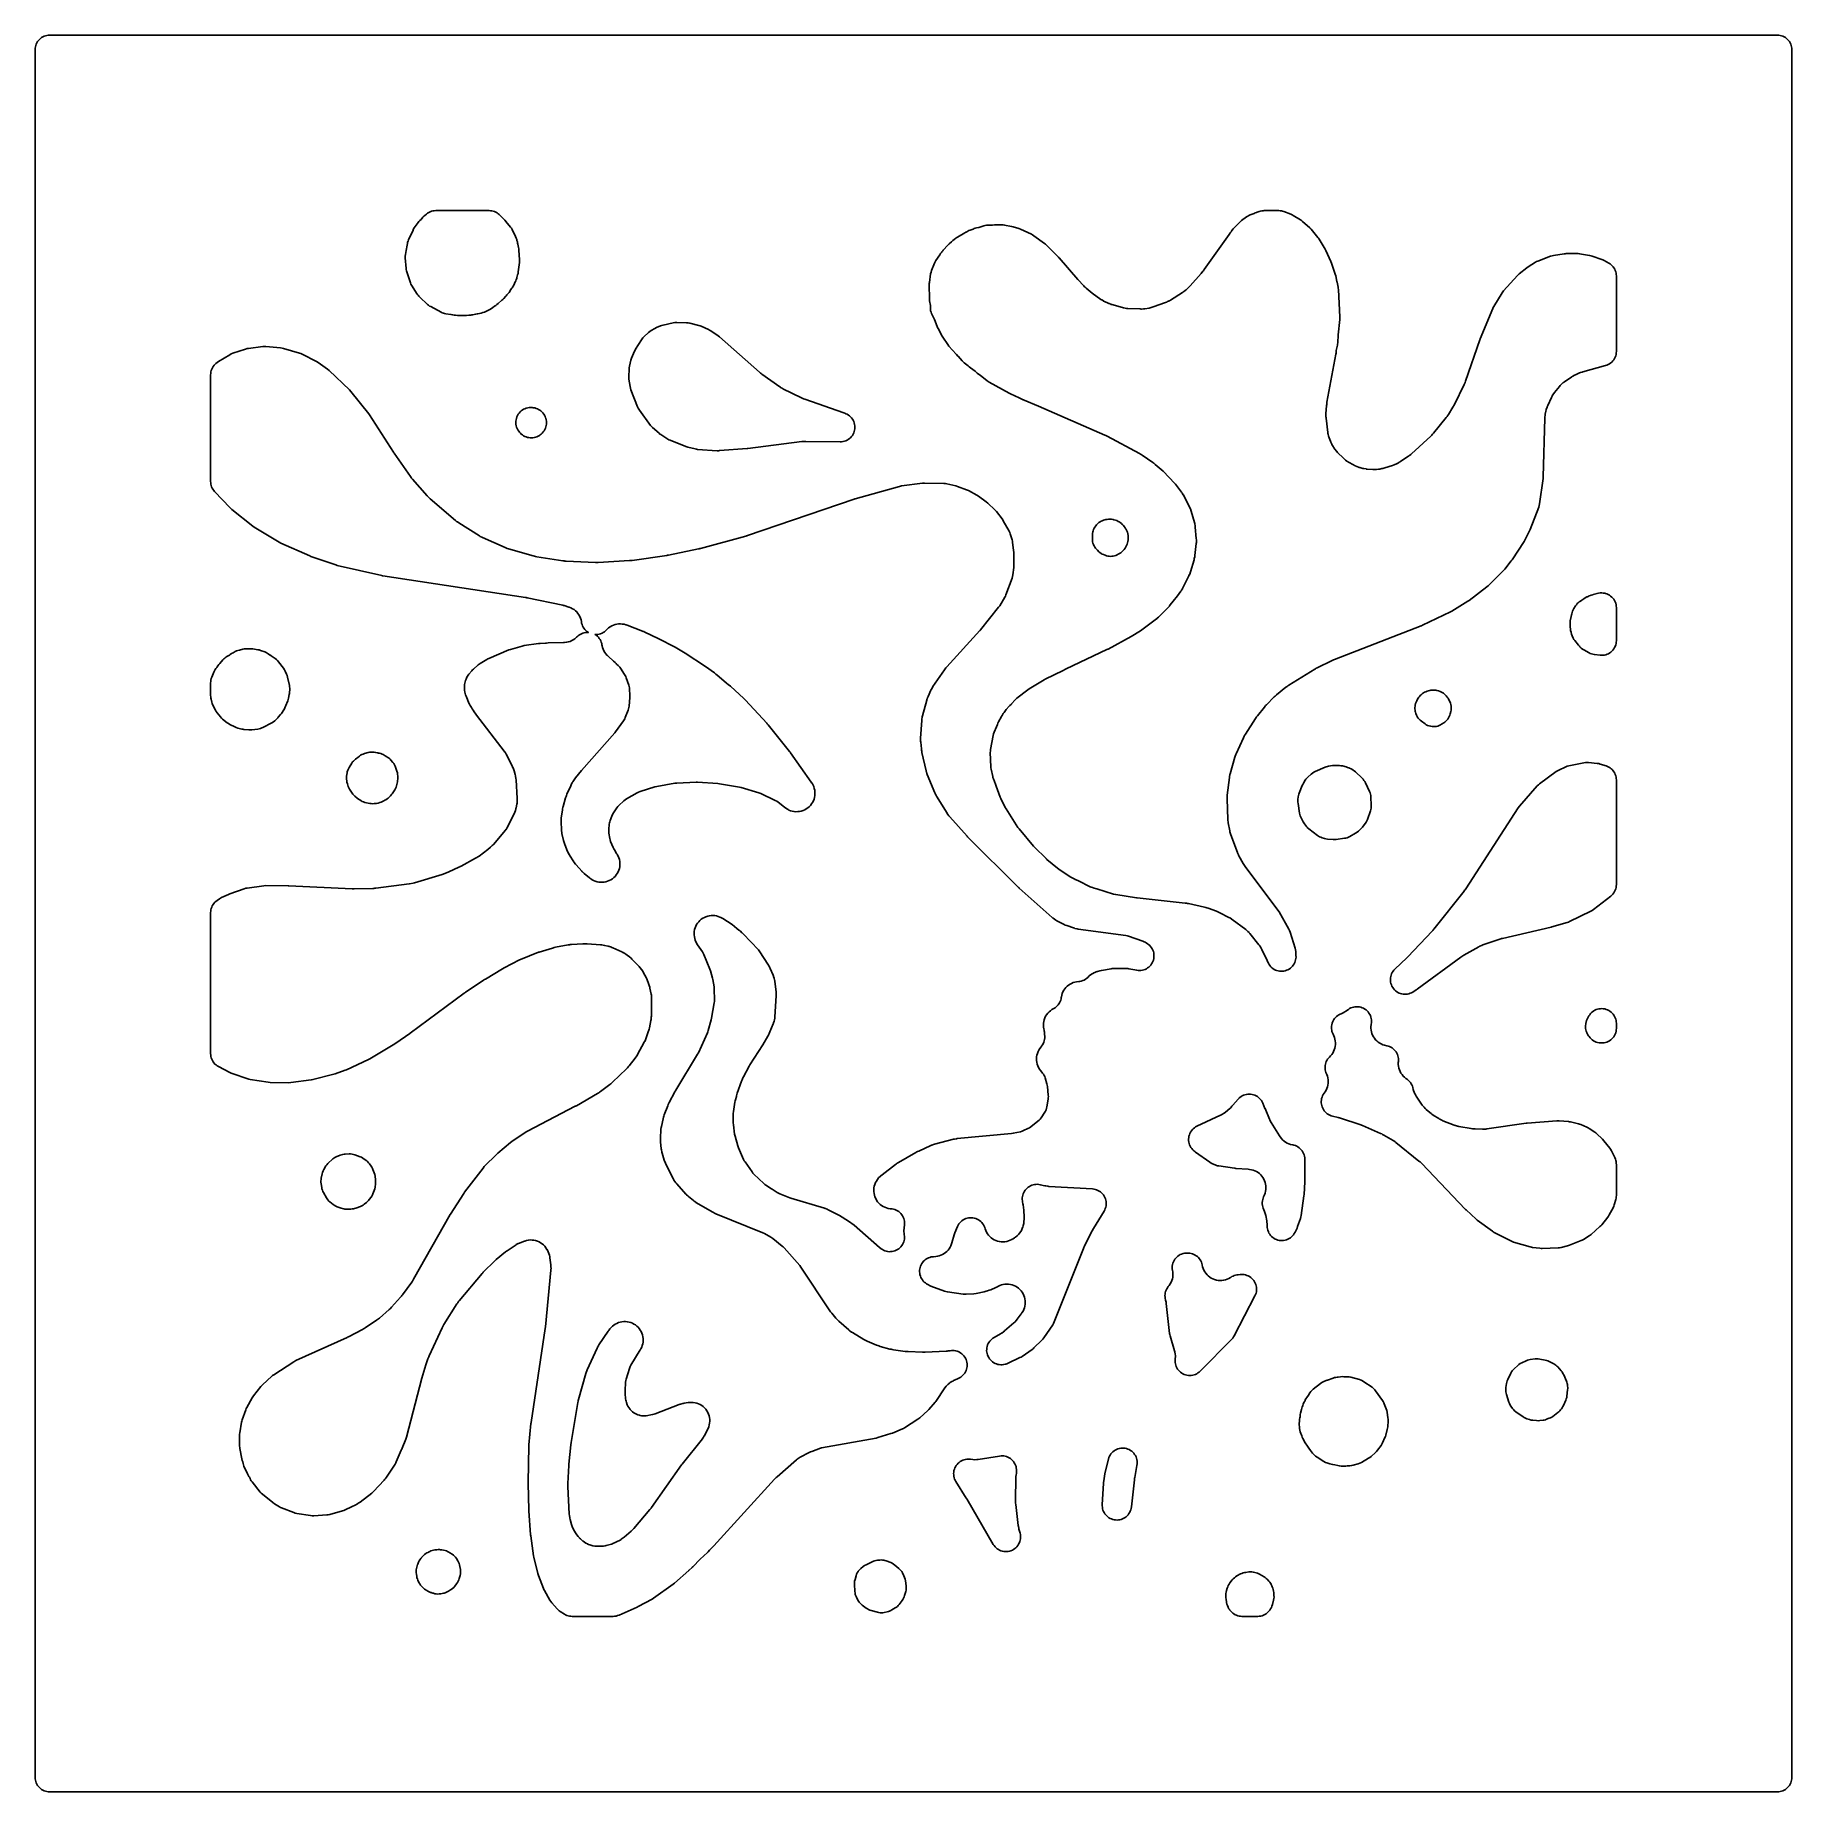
# Model space of a CAD drawing. Header units: millimetres. Extents: x 0 to 300, y 0 to 300.
import ezdxf

# ---------------------------------------------------------------- set-up
doc = ezdxf.new("R2010")
doc.units = ezdxf.units.MM
doc.layers.add('CUT', color=7, linetype='CONTINUOUS')

msp = doc.modelspace()

# ---------------------------------------------------------------- linework, layer by layer
at = {"layer": 'CUT'}
for points in [[(-0.135, 297.8947), (-0.099, 298.1371), (-0.0395, 298.3748), (0.0431, 298.6056), (0.1479, 298.8271), (0.2738, 299.0373), (0.4198, 299.2341), (0.5844, 299.4156), (0.7659, 299.5802), (0.9627, 299.7262), (1.1729, 299.8521), (1.3944, 299.9569), (1.6252, 300.0395), (1.8629, 300.099), (2.1053, 300.135), (2.4114, 300.15), (297.5872, 300.15), (297.8933, 300.135), (298.1357, 300.099), (298.3734, 300.0395), (298.6041, 299.9569), (298.8256, 299.8521), (299.0358, 299.7262), (299.2326, 299.5802), (299.4142, 299.4156), (299.5787, 299.2341), (299.7247, 299.0373), (299.8507, 298.8271), (299.9554, 298.6056), (300.038, 298.3748), (300.0975, 298.1371), (300.1335, 297.8947), (300.1485, 297.5886), (300.1485, 2.4114), (300.1335, 2.1053), (300.0975, 1.8629), (300.038, 1.6252), (299.9554, 1.3944), (299.8507, 1.1729), (299.7247, 0.9627), (299.5787, 0.7659), (299.4142, 0.5844), (299.2326, 0.4198), (299.0358, 0.2738), (298.8256, 0.1479), (298.6041, 0.0431), (298.3734, -0.0395), (298.1357, -0.099), (297.8933, -0.135), (297.5872, -0.15), (2.4114, -0.15), (2.1053, -0.135), (1.8629, -0.099), (1.6252, -0.0395), (1.3944, 0.0431), (1.1729, 0.1479), (0.9627, 0.2738), (0.7659, 0.4198), (0.5844, 0.5844), (0.4198, 0.7659), (0.2738, 0.9627), (0.1479, 1.1729), (0.0431, 1.3944), (-0.0395, 1.6252), (-0.099, 1.8629), (-0.135, 2.1053), (-0.15, 2.4114), (-0.15, 297.5886)], [(67.4715, 253.734), (69.2437, 252.7867), (69.4388, 252.693), (69.6413, 252.6166), (69.8496, 252.5579), (70.0622, 252.5175), (70.8881, 252.3973), (70.9874, 252.3705), (71.2454, 252.3152), (71.5078, 252.2875), (71.7184, 252.2764), (72.0612, 252.2265), (72.3069, 252.2031), (72.5537, 252.2039), (72.8241, 252.2183), (73.0993, 252.2038), (73.3342, 252.2025), (73.5682, 252.2233), (73.9817, 252.2796), (74.3162, 252.2974), (74.5022, 252.3142), (74.6863, 252.3449), (75.1339, 252.4367), (75.1752, 252.4423), (75.4263, 252.4897), (75.5019, 252.5122), (76.0922, 252.6333), (76.3779, 252.7098), (76.6525, 252.8195), (77.5739, 253.2522), (77.8345, 253.3941), (78.0765, 253.5658), (78.3792, 253.8089), (78.3907, 253.8158), (78.5977, 253.9557), (78.7897, 254.1154), (78.9868, 254.2968), (79.6427, 254.8236), (79.8191, 254.9795), (79.9801, 255.1513), (80.2317, 255.4465), (80.3568, 255.5732), (80.5071, 255.7575), (80.5751, 255.8496), (80.8574, 256.1808), (80.9729, 256.327), (81.0771, 256.4813), (81.2946, 256.8307), (81.3393, 256.8965), (81.3807, 256.969), (81.6688, 257.4319), (81.8078, 257.6872), (81.9162, 257.9568), (81.9484, 258.0528), (82.0059, 258.1635), (82.0929, 258.3494), (82.1644, 258.5418), (82.2198, 258.7394), (82.3172, 259.1506), (82.3256, 259.1755), (82.3944, 259.4214), (82.4378, 259.6731), (82.6333, 261.2984), (82.6498, 261.5152), (82.6475, 261.7327), (82.5561, 263.4132), (82.5332, 263.6405), (82.4898, 263.8648), (82.3624, 264.3916), (82.3619, 264.4007), (82.3305, 264.6138), (82.2808, 264.8233), (82.2133, 265.0278), (82.2003, 265.0624), (82.1698, 265.1883), (82.0878, 265.4593), (81.9757, 265.7193), (81.3857, 266.8989), (81.2561, 267.1272), (81.1032, 267.3406), (80.6225, 267.9426), (80.6003, 267.9748), (80.5563, 268.0255), (80.1677, 268.512), (79.9248, 268.7751), (79.1806, 269.4732), (79.0015, 269.626), (78.8089, 269.7613), (78.6044, 269.8779), (78.3899, 269.9747), (78.1672, 270.0509), (77.9383, 270.1058), (77.7052, 270.1389), (77.4701, 270.15), (77.4569, 270.15), (68.4709, 270.15), (68.3323, 270.15), (68.0849, 270.1377), (67.8399, 270.101), (67.5998, 270.0403), (67.3669, 269.9561), (67.1434, 269.8492), (66.9316, 269.7208), (66.7336, 269.572), (66.4601, 269.3445), (66.2858, 269.185), (66.1273, 269.0097), (65.829, 268.6467), (65.6383, 268.4772), (65.4656, 268.3081), (65.31, 268.1231), (64.7922, 267.4432), (64.6284, 267.1996), (64.4942, 266.9384), (64.4574, 266.855), (64.4473, 266.8352), (63.671, 265.1435), (63.5893, 264.9431), (63.5253, 264.7364), (63.4794, 264.5249), (63.3792, 263.9426), (63.3106, 263.613), (63.2714, 263.3167), (63.1579, 262.657), (63.1247, 262.3562), (63.1281, 262.0535), (63.2565, 260.2696), (63.2796, 260.0658), (63.3194, 259.8645), (63.3755, 259.6672), (63.9338, 257.9715), (64.0059, 257.7794), (64.0935, 257.594), (64.196, 257.4163), (65.1792, 255.863), (65.302, 255.6864), (65.4394, 255.521), (65.5906, 255.368), (66.949, 254.1067), (67.1123, 253.9677), (67.2869, 253.8431)], [(155.8502, 247.2609), (156.0634, 246.9878), (157.2843, 245.63), (157.3403, 245.5586), (157.5872, 245.2875), (157.6212, 245.2553), (158.3449, 244.4504), (158.4964, 244.296), (158.6607, 244.1551), (159.3641, 243.6032), (159.5164, 243.4589), (159.732, 243.2765), (160.5239, 242.6799), (160.8984, 242.3625), (161.1183, 242.1961), (161.3947, 242.01), (162.6075, 241.0583), (162.7679, 240.9424), (162.937, 240.8396), (166.3766, 238.9294), (166.5913, 238.8232), (168.0737, 238.177), (168.7617, 237.8328), (168.7915, 237.8182), (168.7969, 237.8156), (168.9247, 237.7581), (171.3461, 236.7503), (182.7293, 231.7876), (182.8721, 231.7217), (182.9682, 231.675), (183.1081, 231.6032), (188.649, 228.612), (188.8242, 228.5112), (188.9413, 228.4396), (189.1108, 228.3295), (190.9355, 227.0736), (191.0851, 226.965), (191.1849, 226.8888), (191.3291, 226.773), (192.7036, 225.6118), (194.6879, 223.5219), (194.799, 223.3817), (195.8275, 222.0186), (195.9227, 221.8867), (195.9392, 221.8627), (196.1119, 221.587), (196.1263, 221.5616), (196.2035, 221.4184), (197.18, 219.5093), (197.258, 219.3475), (197.2693, 219.3224), (197.2704, 219.3196), (197.2734, 219.3122), (197.2761, 219.3055), (197.2767, 219.3041), (197.2774, 219.3023), (197.2799, 219.2962), (197.4034, 218.9844), (197.4138, 218.954), (197.4677, 218.7827), (198.0276, 216.8447), (198.0742, 216.6672), (198.0817, 216.6352), (198.1486, 216.2745), (198.153, 216.242), (198.1731, 216.0596), (198.3429, 214.077), (198.3542, 213.8898), (198.3554, 213.8563), (198.3499, 213.4813), (198.3478, 213.4479), (198.331, 213.2611), (198.0902, 211.1707), (198.0683, 211.0109), (198.0637, 210.9824), (197.9994, 210.6664), (197.9924, 210.6383), (197.9502, 210.4827), (197.3335, 208.3917), (197.283, 208.2335), (197.2734, 208.2054), (197.1516, 207.8963), (197.1395, 207.8692), (197.0684, 207.719), (196.0479, 205.6797), (195.9764, 205.5439), (195.9631, 205.5199), (195.8038, 205.2576), (195.7886, 205.2347), (195.701, 205.1086), (195.1199, 204.3079), (194.3872, 203.3644), (193.9022, 202.7401), (193.7671, 202.5661), (193.7554, 202.551), (191.9954, 200.7672), (191.8918, 200.6662), (191.8729, 200.6485), (191.6546, 200.4589), (191.6344, 200.4427), (191.5199, 200.3543), (188.8126, 198.3478), (187.1851, 197.3279), (183.2578, 195.2133), (183.1801, 195.1727), (183.127, 195.1457), (183.0592, 195.1122), (176.116, 191.8118), (176.0928, 191.8006), (176.0887, 191.7986), (175.9922, 191.7489), (175.5826, 191.5265), (172.5291, 190.0621), (172.3179, 189.9481), (169.7757, 188.413), (169.5289, 188.243), (167.689, 186.8058), (167.53, 186.6705), (167.3828, 186.5225), (166.7349, 185.8137), (166.7279, 185.8073), (166.4915, 185.5599), (166.3772, 185.4225), (165.8571, 184.8536), (165.7316, 184.7051), (165.618, 184.5473), (165.4969, 184.3644), (165.4799, 184.344), (165.3469, 184.169), (165.2297, 183.9831), (165.1402, 183.826), (165.0102, 183.6297), (164.9051, 183.4562), (164.8145, 183.2748), (164.7713, 183.1789), (164.5361, 182.7662), (164.4265, 182.5502), (164.3382, 182.3246), (164.1945, 181.8967), (163.7919, 181.0019), (163.6861, 180.7237), (163.6142, 180.4349), (163.1694, 178.052), (163.1336, 177.7752), (163.1288, 177.4961), (163.2221, 175.0955), (163.2392, 174.8853), (163.2739, 174.6773), (163.541, 173.4093), (163.5871, 173.2254), (163.6469, 173.0456), (164.0004, 172.1045), (164.0676, 171.9121), (164.1226, 171.7791), (164.8342, 169.8841), (164.932, 169.6582), (165.6834, 168.133), (165.8196, 167.8914), (167.8575, 164.7032), (168.0463, 164.4457), (170.5107, 161.4993), (170.6846, 161.3118), (172.6708, 159.3785), (172.6959, 159.3544), (172.7005, 159.35), (172.8096, 159.2526), (174.6235, 157.7264), (174.8387, 157.5643), (176.6052, 156.3773), (176.8886, 156.2127), (177.56, 155.8797), (177.6418, 155.8295), (177.8124, 155.7422), (178.1974, 155.5635), (180.1959, 154.5721), (180.3814, 154.4893), (180.573, 154.4218), (180.8671, 154.3315), (180.8979, 154.3187), (181.0913, 154.2562), (181.3222, 154.1917), (184.2122, 153.3043), (184.5681, 153.2229), (188.1285, 152.6783), (188.194, 152.6692), (188.2087, 152.6673), (188.2572, 152.6617), (196.4618, 151.7903), (196.6762, 151.7612), (196.8212, 151.7373), (197.0337, 151.6959), (199.7287, 151.0897), (199.9659, 151.0281), (200.1254, 150.9811), (200.3581, 150.9042), (201.7864, 150.3796), (201.9988, 150.2942), (202.1412, 150.2318), (202.348, 150.1335), (203.9177, 149.3279), (204.0549, 149.2539), (204.0792, 149.2401), (204.3437, 149.0753), (204.3668, 149.0595), (204.4937, 148.969), (206.7967, 147.2527), (206.9195, 147.1572), (206.9411, 147.1396), (207.1555, 146.9503), (207.3534, 146.7439), (207.3718, 146.723), (207.4723, 146.6043), (209.0403, 144.671), (209.1763, 144.4926), (209.1996, 144.4602), (209.4385, 144.0807), (209.4577, 144.0456), (209.5597, 143.8458), (210.4548, 141.9548), (210.5784, 141.6675), (210.5794, 141.668), (210.6565, 141.4952), (210.7776, 141.2825), (210.9189, 141.0827), (211.079, 140.8976), (211.2565, 140.7291), (211.4497, 140.5787), (211.6566, 140.4479), (211.8753, 140.338), (212.1037, 140.2501), (212.3396, 140.1848), (212.5808, 140.143), (212.8249, 140.1249), (213.0696, 140.1308), (213.3125, 140.1606), (213.5514, 140.214), (213.7839, 140.2906), (214.0078, 140.3894), (214.2209, 140.5098), (214.4213, 140.6503), (214.607, 140.8098), (214.7762, 140.9867), (214.9272, 141.1793), (215.0587, 141.3857), (215.1694, 141.604), (215.2583, 141.8321), (215.3243, 142.0678), (215.3671, 142.3088), (215.386, 142.5528), (215.381, 142.7975), (215.3315, 143.5098), (215.2955, 143.7929), (215.2275, 144.0701), (214.3807, 146.8287), (214.2856, 147.0869), (214.1627, 147.3331), (212.4789, 150.287), (212.3074, 150.5484), (206.7112, 158.0141), (206.5711, 158.2143), (206.4805, 158.3532), (206.3537, 158.562), (205.6282, 159.8503), (205.5582, 159.9805), (205.5462, 160.004), (205.4219, 160.2721), (205.4117, 160.2966), (205.3576, 160.4341), (204.2371, 163.4544), (204.1841, 163.6072), (204.1752, 163.6348), (204.0893, 163.9465), (204.0828, 163.9747), (204.05, 164.1331), (203.8009, 165.4814), (203.7783, 165.6179), (203.7746, 165.6424), (203.7446, 165.9173), (203.7428, 165.942), (203.7354, 166.0802), (203.6122, 169.5832), (203.6099, 169.7296), (203.61, 169.7559), (203.6225, 170.0484), (203.6247, 170.0745), (203.6395, 170.2202), (204.0104, 173.2692), (204.0306, 173.4121), (204.0347, 173.4376), (204.0914, 173.7204), (204.0975, 173.7455), (204.134, 173.8851), (204.9365, 176.7303), (204.9779, 176.8669), (204.9857, 176.8912), (205.0839, 177.1592), (205.0936, 177.1828), (205.1502, 177.3138), (206.3958, 180.0499), (206.5161, 180.2909), (206.6035, 180.4513), (206.7408, 180.683), (208.4577, 183.3565), (208.574, 183.5272), (208.6562, 183.6409), (208.7818, 183.8049), (209.9789, 185.282), (210.106, 185.4307), (210.1949, 185.5294), (210.3296, 185.6713), (211.6805, 187.0222), (211.8233, 187.1577), (211.9227, 187.2472), (212.0724, 187.375), (213.6711, 188.6688), (213.8578, 188.8105), (213.9875, 188.9027), (214.1828, 189.0324), (218.5756, 191.758), (218.7364, 191.8524), (218.8472, 191.9137), (219.0125, 191.9999), (221.5456, 193.2419), (221.6913, 193.3095), (221.7912, 193.3533), (221.9396, 193.4146), (236.8089, 199.1856), (236.8431, 199.1992), (236.8493, 199.2017), (236.9914, 199.2645), (241.8158, 201.5776), (242.0428, 201.7013), (244.7731, 203.3773), (244.9792, 203.5185), (247.9971, 205.8151), (248.2501, 206.036), (250.8939, 208.6773), (251.0822, 208.888), (252.1788, 210.2643), (252.3146, 210.4521), (254.3616, 213.5761), (254.4988, 213.8128), (255.3043, 215.3963), (255.4106, 215.6356), (256.8855, 219.4862), (256.9719, 219.7571), (257.027, 220.036), (257.6272, 224.351), (257.6501, 224.6254), (257.9323, 234.6954), (257.9394, 234.8446), (257.9412, 234.8713), (257.9734, 235.1684), (257.9773, 235.1948), (258.0022, 235.3422), (258.1019, 235.868), (258.1516, 236.0922), (258.1616, 236.1318), (258.3016, 236.5687), (258.3164, 236.6068), (258.4061, 236.8181), (259.0553, 238.2249), (259.1567, 238.4282), (259.1758, 238.4638), (259.4144, 238.85), (259.4377, 238.883), (259.5742, 239.0646), (260.4131, 240.1135), (260.5362, 240.2595), (260.5589, 240.2851), (260.8049, 240.5355), (261.0752, 240.7596), (261.1025, 240.78), (261.2584, 240.8904), (262.5328, 241.7444), (262.6723, 241.8335), (262.6976, 241.8489), (262.9877, 242.0082), (263.0143, 242.0213), (263.1644, 242.0912), (263.8637, 242.3984), (263.9912, 242.4516), (264.0143, 242.4607), (264.2747, 242.5529), (264.2984, 242.5603), (264.431, 242.5991), (268.3067, 243.6568), (268.545, 243.7348), (268.7742, 243.8364), (268.9922, 243.9604), (269.1966, 244.1056), (269.3854, 244.2705), (269.5568, 244.4535), (269.709, 244.6528), (269.8405, 244.8663), (269.9499, 245.0919), (270.0361, 245.3274), (270.0984, 245.5703), (270.1359, 245.8182), (270.1485, 246.0686), (270.1485, 258.9806), (270.1369, 259.2209), (270.1023, 259.4591), (270.0449, 259.6928), (269.9653, 259.9199), (269.8643, 260.1383), (269.7427, 260.346), (269.6017, 260.541), (269.4427, 260.7216), (269.267, 260.886), (269.0763, 261.0328), (268.8723, 261.1605), (268.0576, 261.6179), (267.8621, 261.7167), (267.6588, 261.7979), (265.9846, 262.3832), (265.7848, 262.4438), (265.5807, 262.4876), (263.8498, 262.7834), (263.6243, 262.8115), (263.3972, 262.8189), (261.5906, 262.7962), (261.406, 262.7871), (261.2227, 262.7643), (259.3875, 262.4674), (259.1476, 262.4163), (258.9138, 262.342), (256.7448, 261.5337), (256.5177, 261.4359), (256.3013, 261.3163), (255.0879, 260.5646), (254.8375, 260.3873), (253.5145, 259.3231), (253.3644, 259.1922), (253.2253, 259.0499), (250.883, 256.454), (250.7345, 256.273), (250.6035, 256.0789), (249.2038, 253.779), (249.1119, 253.6144), (249.0327, 253.4434), (246.853, 248.2289), (246.8412, 248.2001), (246.8392, 248.1952), (246.7937, 248.0734), (244.3559, 240.9912), (244.2763, 240.7806), (244.2179, 240.6393), (244.1258, 240.4337), (242.4647, 237.0094), (242.375, 236.836), (242.311, 236.7199), (242.2124, 236.5515), (241.4285, 235.2892), (241.2961, 235.0905), (241.2019, 234.9584), (241.0571, 234.7685), (238.9103, 232.1308), (238.7334, 231.9287), (238.6085, 231.7959), (238.4175, 231.6069), (235.1294, 228.5786), (235.0198, 228.4816), (234.9998, 228.4646), (234.7697, 228.2837), (234.7485, 228.2683), (234.6283, 228.1847), (233.1476, 227.1974), (233.0139, 227.1122), (232.9896, 227.0975), (232.7118, 226.9444), (232.6864, 226.9318), (232.5429, 226.8642), (232.1421, 226.6858), (231.8936, 226.5856), (231.7227, 226.5237), (231.4677, 226.4415), (230.247, 226.0958), (230.0787, 226.0524), (230.0485, 226.0453), (229.7068, 225.982), (229.6761, 225.9777), (229.5034, 225.958), (229.1178, 225.923), (228.9786, 225.9129), (228.9537, 225.9116), (228.714, 225.9077), (228.6641, 225.9085), (228.6628, 225.9086), (228.6001, 225.9096), (228.5104, 225.9131), (227.566, 225.9682), (227.3867, 225.983), (227.3547, 225.9864), (226.9994, 226.0416), (226.9679, 226.0481), (226.7925, 226.0884), (226.2751, 226.2206), (226.1081, 226.2674), (226.0784, 226.2765), (225.7782, 226.3836), (225.4891, 226.518), (225.4616, 226.5323), (225.3098, 226.6162), (224.2465, 227.2358), (224.1096, 227.3196), (224.0854, 227.3351), (223.8441, 227.505), (223.6181, 227.6949), (223.5969, 227.7143), (223.4809, 227.8252), (222.4986, 228.806), (222.3518, 228.9611), (222.3461, 228.9675), (221.9712, 229.4559), (221.9205, 229.5321), (221.6124, 230.0252), (221.5185, 230.1841), (221.5024, 230.2129), (221.3385, 230.5436), (221.3254, 230.5739), (221.2558, 230.7449), (221.0517, 231.2847), (220.9777, 231.5), (220.9657, 231.5387), (220.8576, 231.9805), (220.8503, 232.0204), (220.8165, 232.2455), (220.5298, 234.6511), (220.5129, 234.828), (220.5106, 234.8596), (220.5022, 235.2147), (220.5029, 235.2464), (220.5113, 235.4238), (220.611, 236.8285), (220.6316, 237.0368), (220.6496, 237.1779), (220.6818, 237.3848), (222.1975, 245.5951), (222.2036, 245.6295), (222.2047, 245.6357), (222.2251, 245.7814), (222.2745, 246.23), (222.4628, 247.1412), (222.4967, 247.3491), (222.5129, 247.5591), (222.5316, 248.0893), (222.5317, 248.0896), (222.5745, 248.4291), (222.5824, 248.5665), (222.5841, 248.8186), (222.5728, 248.9379), (222.8591, 251.5359), (222.873, 251.7363), (222.8708, 251.9372), (222.628, 256.6916), (222.6102, 256.8884), (222.5768, 257.0832), (222.4, 257.9163), (222.3989, 257.9264), (222.3802, 258.0095), (222.1665, 259.016), (222.0966, 259.2758), (221.4684, 261.1918), (221.3603, 261.4659), (220.5011, 263.3163), (220.3785, 263.5477), (219.3533, 265.26), (219.2442, 265.4267), (219.1222, 265.5842), (217.9582, 266.969), (217.7258, 267.2107), (216.5228, 268.3039), (216.3452, 268.4509), (216.1549, 268.5809), (214.924, 269.3409), (214.7091, 269.4594), (214.4836, 269.5563), (213.3129, 269.9926), (213.1007, 270.0611), (212.8834, 270.1104), (212.6625, 270.1401), (212.4398, 270.15), (209.9679, 270.15), (209.7451, 270.1401), (209.5241, 270.1103), (209.3066, 270.0609), (209.0944, 269.9924), (208.7694, 269.8712), (208.6305, 269.8347), (208.4216, 269.7594), (208.2262, 269.6687), (207.5432, 269.4139), (207.3319, 269.3238), (207.1297, 269.2147), (206.9384, 269.0875), (206.0651, 268.4471), (205.8869, 268.3035), (205.7226, 268.1441), (204.6566, 267.0109), (204.4394, 266.7457), (204.2929, 266.5394), (204.2883, 266.5343), (204.1569, 266.3591), (203.9551, 266.064), (199.6891, 260.0587), (199.6113, 259.9531), (199.5571, 259.8822), (199.4756, 259.7794), (199.1486, 259.3812), (197.2957, 257.3046), (196.5832, 256.6301), (196.4505, 256.5103), (196.4263, 256.4895), (196.1447, 256.2697), (196.1186, 256.2512), (195.9702, 256.1516), (193.9206, 254.8455), (193.7402, 254.7376), (193.7075, 254.7192), (193.33, 254.5345), (193.2955, 254.5199), (193.0996, 254.4437), (190.9832, 253.6877), (190.824, 253.6349), (190.7953, 253.626), (190.4707, 253.5419), (190.4414, 253.5357), (190.2766, 253.5046), (189.5655, 253.3868), (189.375, 253.3603), (189.3409, 253.3564), (188.9573, 253.3328), (188.923, 253.3324), (188.7308, 253.3354), (186.6539, 253.4205), (186.4334, 253.436), (186.3943, 253.44), (185.958, 253.5099), (185.9196, 253.5184), (185.7053, 253.5725), (183.901, 254.0851), (183.7516, 254.131), (183.725, 254.1397), (183.4324, 254.2499), (183.4066, 254.2609), (183.264, 254.325), (182.6305, 254.6261), (182.4855, 254.6989), (182.4599, 254.7124), (182.1801, 254.8765), (182.1557, 254.8922), (182.0213, 254.9831), (180.5446, 256.03), (179.5158, 256.8964), (179.3548, 257.0401), (179.2483, 257.1407), (179.0959, 257.2935), (178.0993, 258.3509), (174.897, 262.0556), (174.8739, 262.082), (174.8697, 262.0868), (174.7685, 262.1941), (172.6836, 264.2772), (172.545, 264.4056), (172.3971, 264.5232), (170.5677, 265.8677), (170.3638, 266.0027), (170.1476, 266.1172), (168.3176, 266.9743), (167.9803, 267.1035), (167.0342, 267.3893), (166.7523, 267.4569), (165.5712, 267.6687), (165.3284, 267.7), (165.0837, 267.7075), (164.3854, 267.6946), (164.1079, 267.7175), (163.8187, 267.7079), (163.4911, 267.678), (162.7065, 267.6635), (162.472, 267.6481), (162.24, 267.6107), (162.0125, 267.5518), (161.1626, 267.2883), (160.7484, 267.1873), (160.5647, 267.135), (160.3856, 267.0688), (160.1787, 266.9833), (159.6941, 266.833), (159.4849, 266.7578), (159.2832, 266.6643), (159.0906, 266.5533), (158.9814, 266.4837), (158.9181, 266.4548), (158.7565, 266.3659), (157.5439, 265.6398), (157.3824, 265.5344), (157.2295, 265.4169), (156.971, 265.2018), (156.7473, 265.0408), (156.5389, 264.8519), (156.4865, 264.7987), (156.12, 264.4939), (155.8557, 264.2389), (155.079, 263.3708), (154.9961, 263.2866), (154.8374, 263.1096), (154.7628, 263.0085), (154.7252, 262.9628), (154.6084, 262.7946), (154.4973, 262.6198), (153.82, 261.6036), (153.6876, 261.3808), (153.579, 261.1454), (153.0829, 259.9049), (152.9927, 259.6359), (152.9335, 259.3584), (152.7064, 257.8888), (152.6826, 257.6739), (152.6775, 257.4578), (152.7244, 255.0764), (152.756, 254.7265), (152.8815, 253.9502), (152.8822, 253.5024), (152.8946, 253.2565), (152.9312, 253.013), (152.9916, 252.7743), (153.0751, 252.5428), (153.1811, 252.3205), (153.6089, 251.526), (154.026, 250.3499), (154.0998, 250.1655), (154.188, 249.9876), (154.8847, 248.7113), (155.0067, 248.5108)], [(108.3906, 230.8936), (111.07, 229.8123), (111.2526, 229.7467), (111.4397, 229.6955), (112.6921, 229.4045), (112.8892, 229.3669), (113.0887, 229.3453), (116.4645, 229.1162), (116.6506, 229.1105), (116.8367, 229.1187), (121.5678, 229.5039), (121.6295, 229.5097), (121.6431, 229.5112), (121.6884, 229.5164), (130.9117, 230.6682), (131.171, 230.6915), (131.3474, 230.7012), (131.6076, 230.7064), (137.4536, 230.6208), (137.7008, 230.6295), (137.946, 230.6625), (138.1867, 230.7196), (138.4206, 230.8002), (138.6454, 230.9035), (138.8589, 231.0286), (139.059, 231.1741), (139.2437, 231.3387), (139.4112, 231.5207), (139.56, 231.7184), (139.6884, 231.9299), (139.7953, 232.153), (139.8797, 232.3856), (139.9406, 232.6254), (139.9776, 232.87), (139.9902, 233.1171), (139.9783, 233.3642), (139.942, 233.6089), (139.8817, 233.8489), (139.798, 234.0817), (139.6917, 234.3051), (139.5639, 234.5169), (139.4157, 234.715), (139.2487, 234.8975), (139.0644, 235.0626), (138.8648, 235.2087), (138.6516, 235.3344), (138.4518, 235.4392), (138.2837, 235.5196), (138.1101, 235.5872), (131.4181, 237.9102), (131.2015, 237.9929), (131.056, 238.0537), (130.8448, 238.1498), (127.6762, 239.7113), (127.5454, 239.779), (127.5222, 239.7916), (127.2691, 239.9421), (127.247, 239.9564), (127.1251, 240.039), (124.0964, 242.1782), (123.932, 242.3013), (123.8227, 242.3878), (123.6652, 242.5197), (116.8467, 248.5545), (116.6024, 248.7451), (115.3291, 249.6171), (115.1375, 249.736), (114.9359, 249.8372), (113.7168, 250.3816), (113.5109, 250.4629), (113.2986, 250.5256), (111.7401, 250.9117), (111.472, 250.9628), (111.1999, 250.9843), (109.5171, 251.0254), (109.2132, 251.0143), (108.913, 250.9665), (107.179, 250.5806), (106.9545, 250.5195), (106.7367, 250.4379), (106.0588, 250.1472), (105.7745, 250.0031), (105.1452, 249.632), (104.9272, 249.4876), (104.7255, 249.3213), (103.907, 248.5709), (103.7479, 248.4112), (103.6037, 248.2377), (103.4758, 248.052), (102.5026, 246.4931), (102.403, 246.3183), (102.3179, 246.1361), (101.8169, 244.9416), (101.7504, 244.7646), (101.6975, 244.583), (101.4411, 243.5609), (101.3899, 243.2971), (101.3672, 243.0293), (101.3293, 241.7944), (101.3322, 241.575), (101.3544, 241.3566), (101.5402, 240.084), (101.5977, 239.8035), (101.6869, 239.5314), (102.8383, 236.5991), (102.9257, 236.4019), (103.0298, 236.213), (103.1498, 236.0337), (105.0498, 233.4446), (105.2194, 233.2377), (105.4102, 233.0501), (106.4996, 232.0876), (106.6491, 231.9655), (106.8076, 231.8552), (107.979, 231.1059), (108.1799, 230.9902)], [(30.4252, 124.4497), (30.5921, 124.2675), (30.7761, 124.1027), (30.9755, 123.9568), (31.1884, 123.8313), (33.1497, 122.8021), (33.3316, 122.7158), (33.5199, 122.6444), (36.2101, 121.7465), (36.4048, 121.6902), (36.6034, 121.6498), (39.6816, 121.1532), (40.0394, 121.1216), (43.1966, 121.0707), (43.5602, 121.0914), (47.0372, 121.5448), (47.3331, 121.6017), (50.8878, 122.5105), (51.1109, 122.5787), (52.8484, 123.2005), (53.0715, 123.2927), (56.8332, 125.0647), (57.0496, 125.1799), (61.3507, 127.7484), (61.3764, 127.7639), (61.3811, 127.7668), (61.4874, 127.8358), (63.8808, 129.477), (63.9558, 129.5305), (73.2159, 136.3952), (73.2884, 136.4476), (73.3382, 136.4828), (73.4121, 136.5336), (76.6066, 138.6732), (76.6822, 138.7226), (76.7341, 138.7556), (76.811, 138.8031), (79.726, 140.5583), (79.8399, 140.6242), (79.9182, 140.6676), (80.0344, 140.7295), (82.6755, 142.0769), (82.8325, 142.1525), (82.9403, 142.2013), (83.1006, 142.2695), (85.6129, 143.2695), (85.7646, 143.3261), (85.8685, 143.3624), (86.0225, 143.4124), (88.2768, 144.0911), (88.4685, 144.1433), (88.5995, 144.1753), (88.7937, 144.2173), (90.9549, 144.6251), (91.1758, 144.6599), (91.3264, 144.6792), (91.5489, 144.7008), (93.4987, 144.832), (93.7727, 144.8404), (93.9587, 144.8393), (94.2325, 144.8277), (96.4753, 144.65), (96.7463, 144.6186), (96.9293, 144.5906), (97.1974, 144.5395), (97.8201, 144.3973), (98.0036, 144.3504), (98.0361, 144.3412), (98.3948, 144.2201), (98.4263, 144.2077), (98.6006, 144.1337), (100.1551, 143.427), (100.3145, 143.35), (100.3426, 143.3355), (100.6494, 143.1595), (100.6761, 143.1424), (100.8229, 143.0437), (101.2631, 142.7325), (101.4098, 142.6233), (101.4355, 142.6032), (101.712, 142.3641), (101.7356, 142.3416), (101.8648, 142.2122), (103.0978, 140.9158), (103.2376, 140.7603), (103.2618, 140.7319), (103.5143, 140.3989), (103.5351, 140.368), (103.6471, 140.1915), (104.0856, 139.4554), (104.165, 139.3152), (104.1787, 139.2899), (104.3192, 139), (104.3306, 138.9736), (104.3914, 138.8244), (104.759, 137.8637), (104.8108, 137.7195), (104.8196, 137.6935), (104.9053, 137.3993), (104.9119, 137.3727), (104.9457, 137.2232), (105.1488, 136.2314), (105.1843, 136.0303), (105.1896, 135.9943), (105.2275, 135.5879), (105.2289, 135.5515), (105.2312, 135.3473), (105.1855, 132.4774), (105.1788, 132.3042), (105.1768, 132.2732), (105.1393, 131.9286), (105.1346, 131.898), (105.1039, 131.7273), (104.8483, 130.4719), (104.7862, 130.2141), (104.7379, 130.0407), (104.6578, 129.7879), (104.2205, 128.5609), (104.1702, 128.4279), (104.1607, 128.4043), (104.0453, 128.1445), (104.0341, 128.1216), (103.969, 127.9952), (102.8394, 125.8978), (102.758, 125.7544), (102.7429, 125.729), (102.5616, 125.4535), (102.5443, 125.4296), (102.4447, 125.2981), (101.378, 123.9517), (101.2195, 123.7645), (101.1078, 123.6411), (100.9374, 123.4647), (98.5539, 121.1539), (98.3819, 120.9971), (98.2618, 120.8944), (98.0804, 120.7486), (96.5116, 119.5665), (96.3201, 119.4314), (96.1873, 119.3437), (95.9877, 119.2208), (92.3649, 117.1431), (92.2988, 117.106), (92.2536, 117.0813), (92.1867, 117.0456), (84.0335, 112.798), (83.8017, 112.6609), (81.3243, 111.0091), (81.101, 110.8415), (78.9234, 109.0083), (78.7651, 108.8628), (76.6364, 106.7325), (76.4223, 106.4884), (73.2349, 102.3388), (73.1069, 102.1559), (70.8674, 98.6286), (70.8546, 98.6084), (70.8524, 98.6047), (70.8009, 98.518), (64.5364, 87.4699), (64.4273, 87.2894), (64.3497, 87.1689), (64.2305, 86.9948), (62.6622, 84.8364), (62.5421, 84.6799), (62.4578, 84.5759), (62.3296, 84.426), (60.7842, 82.7114), (60.6278, 82.5481), (60.5184, 82.4405), (60.3525, 82.2869), (58.7065, 80.8531), (58.5185, 80.6997), (58.3876, 80.5998), (58.19, 80.4589), (56.2817, 79.1889), (56.1119, 79.0823), (55.9946, 79.013), (55.8194, 78.9157), (53.4095, 77.6603), (53.318, 77.6142), (53.2554, 77.5837), (53.1626, 77.5402), (44.3916, 73.5642), (44.2254, 73.4814), (44.0658, 73.3864), (40.6297, 71.1636), (40.4541, 71.039), (40.2899, 70.8997), (38.7115, 69.4397), (38.5793, 69.3079), (38.4573, 69.1666), (37.172, 67.5607), (37.0475, 67.391), (36.9378, 67.2114), (36.0162, 65.5503), (35.9239, 65.3665), (35.847, 65.1758), (35.2305, 63.4434), (35.1663, 63.2346), (35.1205, 63.0209), (34.8146, 61.2072), (34.7872, 60.9843), (34.78, 60.7598), (34.8028, 58.9567), (34.8151, 58.7383), (34.8465, 58.5219), (35.1787, 56.7723), (35.2474, 56.4971), (35.3418, 56.2446), (35.4002, 55.9944), (35.4639, 55.7699), (35.5481, 55.5523), (36.1322, 54.2308), (36.2565, 53.9866), (36.4069, 53.7575), (36.4784, 53.6604), (36.5954, 53.3946), (36.6918, 53.1992), (36.8049, 53.0129), (36.9337, 52.8372), (38.3289, 51.0984), (38.5053, 50.901), (38.7016, 50.7233), (40.4607, 49.293), (40.756, 49.0863), (41.6057, 48.5789), (41.7942, 48.4771), (41.9907, 48.3917), (44.0645, 47.5947), (44.3124, 47.514), (44.5674, 47.4595), (46.9325, 47.0822), (47.2061, 47.0538), (47.4811, 47.0557), (49.6966, 47.193), (49.9505, 47.2218), (50.2001, 47.2764), (52.3828, 47.8721), (52.6199, 47.9496), (52.848, 48.0505), (53.9189, 48.5891), (54.6428, 48.9317), (54.856, 49.0455), (54.9478, 49.1066), (54.9915, 49.1286), (55.1971, 49.2445), (55.391, 49.3793), (57.3908, 50.9154), (57.5469, 51.0456), (57.6918, 51.1882), (59.5122, 53.13), (59.6488, 53.2884), (59.7717, 53.4578), (61.3721, 55.8704), (61.4912, 56.0694), (61.5914, 56.2785), (62.4245, 58.2483), (62.4845, 58.3687), (62.5629, 58.5661), (62.5813, 58.6192), (63.2289, 60.1501), (63.2949, 60.324), (63.3478, 60.5023), (65.9344, 70.5769), (66.6526, 72.8556), (67.0036, 73.8879), (67.073, 74.0755), (67.1236, 74.2016), (67.2029, 74.3853), (69.4265, 79.1767), (69.5342, 79.3907), (69.612, 79.5335), (69.7332, 79.7402), (71.9484, 83.2554), (72.0905, 83.4649), (72.1917, 83.6037), (72.3476, 83.8032), (76.2508, 88.4619), (76.3685, 88.5957), (76.4506, 88.6848), (76.5745, 88.8129), (78.3072, 90.5213), (78.4315, 90.6383), (78.5177, 90.7159), (78.6471, 90.8272), (80.2701, 92.1592), (80.4252, 92.2799), (80.5326, 92.359), (80.6938, 92.4713), (81.9136, 93.2749), (82.0716, 93.3734), (82.1002, 93.3903), (82.4297, 93.5631), (82.4599, 93.5771), (82.6306, 93.6511), (83.332, 93.9344), (83.5056, 93.9995), (83.5369, 94.0104), (83.8638, 94.1062), (84.1693, 94.1637), (84.4789, 94.1908), (84.7897, 94.1872), (85.0987, 94.1529), (85.4027, 94.0883), (85.6989, 93.994), (85.9843, 93.8709), (86.2562, 93.7203), (86.5119, 93.5435), (86.7488, 93.3423), (86.9648, 93.1188), (87.1576, 92.875), (87.3416, 92.5882), (87.358, 92.5595), (87.4463, 92.3965), (87.4882, 92.3142), (87.5589, 92.1678), (87.571, 92.1413), (87.6832, 91.8642), (87.7633, 91.6034), (87.826, 91.3111), (87.8308, 91.2824), (87.8545, 91.1215), (88.0051, 89.9178), (88.0252, 89.7113), (88.0277, 89.6744), (88.0335, 89.2598), (88.0319, 89.2228), (88.0176, 89.0158), (87.0768, 79.3333), (87.0659, 79.2349), (87.0576, 79.1681), (87.0441, 79.0699), (84.619, 62.9884), (84.615, 62.9607), (84.6143, 62.9557), (84.6008, 62.8388), (84.2651, 59.1787), (84.2623, 59.1458), (84.2619, 59.14), (84.2549, 59.0015), (84.1126, 52.7509), (84.112, 52.6829), (84.112, 52.6678), (84.1128, 52.6178), (84.2256, 48.0029), (84.2263, 47.9783), (84.2265, 47.974), (84.2321, 47.871), (84.5398, 43.8065), (84.5424, 43.7743), (84.5429, 43.7686), (84.5585, 43.634), (85.0508, 40.2072), (85.0958, 39.9738), (85.7787, 37.1564), (85.8723, 36.8549), (86.7301, 34.6048), (86.8053, 34.428), (86.894, 34.2576), (87.8312, 32.6128), (87.9792, 32.3833), (88.1513, 32.1712), (89.102, 31.1228), (89.2595, 30.964), (89.4306, 30.8198), (89.6139, 30.6916), (90.3259, 30.2395), (90.5305, 30.1227), (90.7453, 30.0257), (90.9682, 29.9494), (91.1973, 29.8943), (91.4306, 29.8611), (91.666, 29.85), (98.6554, 29.85), (98.916, 29.8636), (99.1738, 29.9043), (99.426, 29.9717), (99.6697, 30.065), (102.7768, 31.4442), (102.9603, 31.5349), (105.3004, 32.8122), (105.5525, 32.97), (108.9233, 35.3698), (109.1352, 35.5388), (111.5815, 37.7156), (111.5871, 37.7204), (111.6089, 37.7393), (111.6126, 37.7425), (111.6421, 37.7695), (112.1582, 38.2288), (112.1775, 38.2461), (112.181, 38.2493), (112.2603, 38.3246), (113.555, 39.6087), (114.7585, 40.7676), (114.782, 40.7905), (114.786, 40.7945), (114.8812, 40.8939), (115.1517, 41.1924), (115.7486, 41.7844), (115.766, 41.8019), (115.769, 41.8049), (115.8401, 41.8799), (126.243, 53.3117), (126.398, 53.4721), (126.5064, 53.5779), (126.6707, 53.7289), (129.9773, 56.5911), (130.1155, 56.705), (130.1407, 56.7248), (130.4326, 56.9323), (130.4595, 56.9496), (130.6126, 57.0426), (130.7354, 57.1133), (130.7656, 57.1305), (132.062, 57.8087), (132.2666, 57.908), (132.4074, 57.9711), (132.6176, 58.0578), (134.1108, 58.621), (134.2802, 58.6558), (143.613, 60.3387), (143.8932, 60.4061), (146.1441, 61.0869), (146.3818, 61.1722), (148.1017, 61.8888), (148.2992, 61.9814), (148.4879, 62.0908), (150.7585, 63.544), (150.9311, 63.665), (151.0929, 63.8001), (152.449, 65.0335), (152.6379, 65.2247), (153.7235, 66.4496), (153.8438, 66.5961), (153.9527, 66.7514), (155.2364, 68.7389), (155.3508, 68.906), (155.3721, 68.9354), (155.6073, 69.2253), (155.8725, 69.488), (155.8996, 69.512), (156.055, 69.6428), (156.14, 69.7105), (156.2713, 69.8104), (156.2952, 69.8278), (156.5481, 69.9951), (156.8148, 70.1395), (156.8413, 70.1524), (156.9913, 70.2213), (157.66, 70.5107), (157.8772, 70.6174), (158.083, 70.7446), (158.2756, 70.8912), (158.4531, 71.0557), (158.6138, 71.2365), (158.7564, 71.4321), (158.8793, 71.6405), (158.9815, 71.8599), (159.0621, 72.0881), (159.1202, 72.323), (159.1553, 72.5624), (159.1671, 72.8041), (159.1555, 73.0458), (159.1205, 73.2853), (159.0626, 73.5202), (158.9822, 73.7485), (158.8802, 73.9679), (158.7574, 74.1764), (158.615, 74.3721), (158.4544, 74.5531), (158.277, 74.7177), (158.0845, 74.8644), (157.8788, 74.9918), (157.6617, 75.0987), (157.4353, 75.1841), (157.2017, 75.2472), (156.963, 75.2874), (156.7216, 75.3044), (156.4797, 75.298), (156.2396, 75.2682), (156.1572, 75.2539), (155.9333, 75.222), (155.7806, 75.2049), (155.5552, 75.1865), (151.9756, 75.0032), (151.804, 74.9984), (151.6874, 74.9977), (151.5157, 75.0007), (149.084, 75.099), (148.9001, 75.111), (148.7754, 75.1222), (148.5923, 75.1432), (146.5803, 75.4241), (146.3436, 75.4649), (146.1839, 75.4977), (145.9503, 75.5536), (144.2897, 76.0075), (144.0473, 76.0827), (143.8847, 76.1392), (143.6479, 76.2306), (142.0957, 76.891), (141.864, 76.9991), (141.7093, 77.0777), (141.4854, 77.2014), (139.5437, 78.3617), (139.3937, 78.4563), (139.3673, 78.4738), (139.0816, 78.6835), (139.0569, 78.7035), (138.9218, 78.8182), (137.238, 80.3184), (137.0417, 80.5065), (136.9133, 80.6389), (136.7311, 80.8407), (136.0491, 81.6537), (135.9191, 81.8179), (135.8339, 81.9318), (135.7132, 82.103), (130.7676, 89.5497), (130.556, 89.8247), (127.8777, 92.847), (127.7278, 93.0021), (127.5651, 93.1437), (125.9433, 94.4367), (125.7904, 94.5494), (125.6294, 94.6501), (124.5373, 95.2769), (124.2351, 95.4244), (116.2377, 98.6788), (115.9985, 98.786), (115.8388, 98.8644), (115.6077, 98.9881), (112.9286, 100.5446), (112.8012, 100.622), (112.7786, 100.6364), (112.5334, 100.8062), (112.5121, 100.8223), (112.3948, 100.9144), (111.5338, 101.6184), (111.4243, 101.7115), (111.405, 101.7286), (111.1972, 101.9269), (111.1793, 101.9454), (111.0812, 102.0504), (109.5223, 103.7851), (109.4151, 103.9097), (109.3965, 103.9324), (109.2149, 104.174), (109.0552, 104.4306), (109.0408, 104.4562), (108.9633, 104.6012), (107.6703, 107.1528), (107.5994, 107.3007), (107.5873, 107.3274), (107.4652, 107.6317), (107.4555, 107.6594), (107.4045, 107.8152), (107.0349, 109.0359), (106.9884, 109.203), (106.9808, 109.2331), (106.9114, 109.5728), (106.9066, 109.6035), (106.8837, 109.7754), (106.7512, 110.9862), (106.7372, 111.1462), (106.7353, 111.1749), (106.7278, 111.4959), (106.7283, 111.5247), (106.7349, 111.6852), (106.8135, 112.9451), (106.8256, 113.0922), (106.8283, 113.1185), (106.8698, 113.4107), (106.8745, 113.4367), (106.9039, 113.5813), (107.1987, 114.901), (107.2664, 115.1603), (107.3186, 115.3345), (107.4047, 115.5884), (107.997, 117.1489), (108.0803, 117.3504), (108.1408, 117.4856), (108.2357, 117.682), (109.1904, 119.5196), (109.2516, 119.6327), (109.2945, 119.7088), (109.3595, 119.8196), (113.0887, 125.9341), (113.2307, 126.2022), (114.7843, 129.6236), (114.8551, 129.7963), (114.9128, 129.9739), (115.4368, 131.8176), (115.4966, 132.082), (115.947, 134.7311), (115.9758, 134.9688), (115.9817, 135.2081), (115.9374, 137.1167), (115.9029, 137.4762), (115.6905, 138.7301), (115.639, 138.9651), (115.3117, 140.1755), (115.2055, 140.4858), (114.1554, 143.0021), (114.0474, 143.2281), (113.9175, 143.4421), (113.085, 144.67), (112.9861, 144.8238), (112.9691, 144.8517), (112.8085, 145.147), (112.6889, 145.4294), (112.5973, 145.722), (112.5347, 146.0222), (112.5016, 146.3271), (112.4984, 146.6338), (112.5251, 146.9393), (112.5814, 147.2407), (112.6668, 147.5352), (112.7804, 147.8201), (112.9213, 148.0925), (113.088, 148.3498), (113.279, 148.5897), (113.4925, 148.8099), (113.7264, 149.0083), (113.9785, 149.1829), (114.2464, 149.3321), (114.5276, 149.4545), (114.8193, 149.549), (115.1189, 149.6146), (115.4234, 149.6507), (115.73, 149.6569), (116.0358, 149.6333), (116.3378, 149.58), (116.6331, 149.4976), (116.9191, 149.3867), (117.2192, 149.2353), (117.2476, 149.2192), (117.4044, 149.1251), (118.9812, 148.1258), (119.8244, 147.4354), (120.1572, 147.163), (120.2525, 147.0849), (120.4063, 146.959), (120.6787, 146.7197), (120.7133, 146.6877), (120.8717, 146.5327), (123.5166, 143.786), (123.5215, 143.7808), (123.6316, 143.6208), (125.1974, 141.1879), (125.2779, 141.057), (125.2918, 141.0332), (125.4364, 140.7621), (125.4483, 140.7373), (125.5122, 140.5976), (126.0098, 139.446), (126.078, 139.2772), (126.0894, 139.2468), (126.1918, 138.9282), (126.2627, 138.6012), (126.2681, 138.5691), (126.2936, 138.3888), (126.499, 136.6355), (126.5147, 136.4702), (126.5168, 136.4406), (126.5261, 136.1088), (126.5256, 136.0791), (126.5193, 135.9133), (126.3018, 132.3221), (126.2885, 132.1606), (126.2855, 132.1318), (126.2419, 131.8372), (126.1791, 131.5728), (126.0855, 131.2901), (126.0752, 131.263), (126.0144, 131.1129), (125.1452, 129.0914), (125.1165, 129.0392), (124.2347, 127.5597), (121.9975, 124.1166), (121.8824, 123.9205), (120.9198, 122.0949), (120.8342, 121.9156), (120.7631, 121.7301), (120.7587, 121.7171), (120.6894, 121.5865), (120.595, 121.3552), (119.8791, 119.3152), (119.8092, 119.0798), (119.7628, 118.8387), (119.7471, 118.7277), (119.5601, 118.1751), (119.4974, 117.958), (119.4546, 117.7361), (119.226, 116.1752), (119.1996, 115.8181), (119.1963, 114.2204), (119.2173, 113.8915), (119.4264, 112.2909), (119.4966, 111.9456), (119.9527, 110.3035), (120.0745, 109.9627), (120.9574, 107.9633), (121.0685, 107.742), (121.201, 107.5328), (122.4052, 105.8246), (122.5539, 105.6339), (122.7204, 105.4584), (124.3931, 103.8584), (124.5768, 103.699), (124.7752, 103.5582), (125.7437, 102.9394), (125.8011, 102.901), (125.8223, 102.8892), (126.7122, 102.3206), (126.9153, 102.2039), (127.1285, 102.1067), (128.842, 101.4202), (129.0463, 101.3485), (134.7787, 99.6102), (134.9246, 99.5627), (134.9506, 99.5536), (135.2361, 99.4408), (135.2612, 99.4297), (135.4002, 99.3646), (137.3608, 98.3977), (138.8968, 97.3973), (139.8302, 96.7007), (144.1991, 92.8882), (144.3927, 92.7354), (144.4495, 92.6991), (144.4713, 92.6812), (144.6765, 92.5443), (144.8942, 92.4282), (145.1224, 92.3342), (145.3586, 92.2631), (145.6008, 92.2157), (145.8464, 92.1923), (146.0931, 92.1933), (146.3385, 92.2186), (146.5803, 92.268), (146.816, 92.3409), (147.0433, 92.4368), (147.2601, 92.5546), (147.4643, 92.6931), (147.6538, 92.8512), (147.8267, 93.0271), (147.9815, 93.2192), (148.1166, 93.4257), (148.2307, 93.6444), (148.3227, 93.8734), (148.3917, 94.1103), (148.437, 94.3528), (148.4581, 94.5986), (148.4549, 94.8453), (148.4275, 95.0905), (148.393, 95.3026), (148.3723, 95.6526), (148.372, 95.6867), (148.3752, 95.8774), (148.388, 96.1786), (148.401, 96.3693), (148.4042, 96.4033), (148.4439, 96.6763), (148.4672, 96.9183), (148.4669, 97.1613), (148.4429, 97.4032), (148.3956, 97.6417), (148.3253, 97.8744), (148.2328, 98.0992), (148.1189, 98.3139), (147.9846, 98.5165), (147.8313, 98.7052), (147.6604, 98.8781), (147.4736, 99.0336), (147.2725, 99.1701), (147.0591, 99.2865), (146.8354, 99.3817), (146.6035, 99.4546), (146.3657, 99.5047), (146.1241, 99.5315), (146.0025, 99.539), (145.6931, 99.5894), (145.3902, 99.6703), (145.0969, 99.781), (144.816, 99.9204), (144.5505, 100.0871), (144.3028, 100.2793), (144.0755, 100.4953), (143.8709, 100.7328), (143.6909, 100.9895), (143.5374, 101.2629), (143.4119, 101.5502), (143.3156, 101.8486), (143.2494, 102.155), (143.2142, 102.4666), (143.2101, 102.7801), (143.2373, 103.0924), (143.2954, 103.4005), (143.384, 103.7012), (143.502, 103.9917), (143.6484, 104.269), (143.8216, 104.5303), (144.0329, 104.7887), (144.3372, 105.0883), (144.435, 105.174), (144.6275, 105.3317), (146.8952, 107.0665), (147.0898, 107.2057), (147.2247, 107.2959), (147.4277, 107.4225), (150.4178, 109.1562), (150.5894, 109.2498), (150.7076, 109.3103), (150.8838, 109.3949), (152.9561, 110.3232), (153.0948, 110.382), (153.1198, 110.3921), (153.4037, 110.4928), (153.4295, 110.5007), (153.5742, 110.5425), (156.8177, 111.4069), (156.9702, 111.4442), (156.9977, 111.4503), (157.3067, 111.5055), (157.3346, 111.5093), (157.4906, 111.5271), (166.7572, 112.391), (167.0536, 112.4367), (168.2932, 112.7048), (168.5585, 112.7776), (168.8141, 112.8792), (169.5564, 113.2224), (169.8072, 113.3563), (170.0412, 113.5177), (171.2703, 114.473), (171.4838, 114.6593), (171.6748, 114.8684), (171.8409, 115.0978), (172.4317, 116.0196), (172.5561, 116.237), (172.6581, 116.4657), (172.7368, 116.7035), (172.7913, 116.948), (173.0202, 118.2892), (173.0476, 118.5072), (173.0558, 118.7268), (173.0446, 118.9463), (172.9059, 120.4067), (172.87, 120.6532), (172.8097, 120.8949), (172.5067, 121.8951), (172.4277, 122.1176), (172.328, 122.3317), (172.2085, 122.5354), (172.0704, 122.7269), (171.9445, 122.8707), (171.6925, 123.1596), (171.5125, 123.4124), (171.3584, 123.6818), (171.2315, 123.9651), (171.1332, 124.2595), (171.0644, 124.5621), (171.0258, 124.8701), (171.0177, 125.1803), (171.0402, 125.4899), (171.0931, 125.7957), (171.1759, 126.0948), (171.2879, 126.3843), (171.4277, 126.6614), (171.5943, 126.9233), (171.8042, 127.191), (171.8056, 127.1926), (171.8039, 127.1941), (171.9041, 127.3102), (172.0514, 127.5212), (172.1762, 127.7462), (172.2772, 127.9829), (172.3534, 128.2287), (172.4039, 128.481), (172.4281, 128.7372), (172.4259, 128.9945), (172.4036, 129.366), (172.4029, 129.4314), (172.3811, 129.7326), (172.367, 129.8046), (172.3629, 129.8435), (172.3135, 130.0836), (172.2623, 130.2822), (172.2145, 130.5953), (172.1985, 130.9116), (172.2144, 131.2279), (172.262, 131.541), (172.3408, 131.8477), (172.4502, 132.1449), (172.5888, 132.4297), (172.7554, 132.699), (172.9483, 132.9503), (173.1654, 133.1808), (173.4046, 133.3883), (173.6635, 133.5708), (174.0044, 133.7628), (174.2027, 133.8871), (174.3885, 134.0294), (174.5602, 134.1885), (174.7163, 134.3629), (174.8554, 134.5512), (174.9762, 134.7516), (175.0778, 134.9625), (175.1592, 135.1819), (175.2198, 135.408), (175.2589, 135.6388), (175.2728, 135.7529), (175.3375, 136.0466), (175.4299, 136.3327), (175.5492, 136.6086), (175.6943, 136.872), (175.8639, 137.1202), (176.0564, 137.3511), (176.2701, 137.5626), (176.503, 137.7528), (176.753, 137.9198), (177.0178, 138.0621), (177.295, 138.1786), (177.5821, 138.268), (177.8763, 138.3296), (178.2633, 138.3727), (178.2632, 138.3736), (178.441, 138.3939), (178.6885, 138.4479), (178.9293, 138.5267), (179.1608, 138.6295), (179.3807, 138.7552), (179.5868, 138.9025), (179.777, 139.0699), (180.0418, 139.328), (180.2698, 139.5121), (180.514, 139.6742), (180.797, 139.8262), (180.8251, 139.8397), (180.9845, 139.9114), (181.2011, 140.0029), (181.4039, 140.0818), (181.4404, 140.0947), (181.8579, 140.2164), (181.8956, 140.2251), (182.109, 140.2676), (183.8139, 140.556), (183.9705, 140.5791), (183.9986, 140.5827), (184.314, 140.6089), (184.3423, 140.6101), (184.5006, 140.6132), (186.0794, 140.6112), (186.2504, 140.6071), (186.281, 140.6057), (186.6216, 140.5741), (186.6519, 140.5698), (186.8208, 140.5424), (188.1527, 140.2948), (188.3948, 140.262), (188.6389, 140.2529), (188.8828, 140.2677), (189.1241, 140.3062), (189.3604, 140.3681), (189.5896, 140.4528), (189.8094, 140.5594), (190.0178, 140.687), (190.2127, 140.8344), (190.3923, 141), (190.5549, 141.1824), (190.6988, 141.3797), (190.8229, 141.5902), (190.9258, 141.8118), (191.0066, 142.0424), (191.0645, 142.2798), (191.0989, 142.5216), (191.1096, 142.7657), (191.0964, 143.0097), (191.0594, 143.2512), (190.999, 143.4879), (190.9159, 143.7177), (190.8107, 143.9382), (190.6844, 144.1474), (190.5384, 144.3432), (190.3739, 144.5239), (190.1926, 144.6877), (189.9962, 144.833), (189.7756, 144.98), (189.5966, 145.0887), (189.4092, 145.1821), (189.2146, 145.2595), (186.7697, 146.1149), (186.5283, 146.1859), (186.281, 146.2323), (178.1655, 147.3361), (177.9813, 147.3658), (177.9485, 147.372), (177.5857, 147.4587), (177.5537, 147.4681), (177.376, 147.5249), (176.1981, 147.934), (175.9448, 148.0323), (175.7755, 148.1053), (175.53, 148.2217), (174.4865, 148.764), (174.3492, 148.839), (174.3249, 148.853), (174.0815, 149.0065), (173.8518, 149.1797), (173.8302, 149.1975), (173.7114, 149.2993), (168.0561, 154.3566), (167.9815, 154.4252), (167.9314, 154.4725), (167.8586, 154.5431), (159.3694, 163.0037), (159.3018, 163.0728), (159.2564, 163.1205), (159.1906, 163.1913), (156.1867, 166.511), (156.072, 166.6439), (156.0521, 166.6681), (155.842, 166.9493), (155.8244, 166.9753), (155.7294, 167.1229), (153.9362, 170.0596), (153.8617, 170.1871), (153.8488, 170.2102), (153.7152, 170.4736), (153.7042, 170.4976), (153.6453, 170.633), (152.3564, 173.7629), (152.3001, 173.9081), (152.2905, 173.9343), (152.1962, 174.2311), (152.1889, 174.258), (152.1511, 174.4091), (151.444, 177.5059), (151.3988, 177.7369), (151.3731, 177.8947), (151.3425, 178.1281), (151.2257, 179.3047), (151.2138, 179.4565), (151.2122, 179.4838), (151.2068, 179.7882), (151.2074, 179.8154), (151.214, 179.9676), (151.4067, 182.9945), (151.4232, 183.181), (151.427, 183.2142), (151.4879, 183.5835), (151.495, 183.6162), (151.5392, 183.7982), (152.2614, 186.4775), (152.3045, 186.6252), (152.3128, 186.6515), (152.4169, 186.941), (152.4273, 186.9665), (152.4882, 187.1079), (152.972, 188.1699), (153.0438, 188.3188), (153.0573, 188.3451), (153.2203, 188.6327), (153.236, 188.6578), (153.3268, 188.7959), (155.284, 191.6334), (155.4337, 191.8356), (155.5399, 191.9693), (155.7028, 192.161), (161.3518, 198.3719), (161.372, 198.3945), (161.3757, 198.3986), (161.4579, 198.4961), (164.5426, 202.3505), (164.7292, 202.6177), (165.5973, 204.0514), (165.7129, 204.2651), (165.8072, 204.489), (166.8511, 207.3484), (166.9308, 207.6107), (166.9814, 207.8802), (167.1451, 209.1265), (167.1662, 209.4801), (167.1402, 211.7865), (167.12, 212.0773), (166.9429, 213.4541), (166.9051, 213.6715), (166.8483, 213.8848), (166.5342, 214.8839), (166.4477, 215.1178), (166.3382, 215.342), (165.3466, 217.1392), (165.2468, 217.3047), (165.1344, 217.462), (164.1713, 218.7059), (163.9261, 218.9786), (162.7223, 220.1344), (162.4474, 220.3629), (161.0954, 221.3322), (160.824, 221.5016), (159.375, 222.2818), (159.0523, 222.4271), (157.5072, 222.9951), (157.2158, 223.0824), (155.7032, 223.4374), (155.4485, 223.4834), (155.1904, 223.5028), (151.9031, 223.5795), (151.7091, 223.5765), (151.5158, 223.5585), (147.9738, 223.0883), (147.634, 223.0189), (140.002, 220.8999), (139.9746, 220.8921), (139.9697, 220.8907), (139.8551, 220.8545), (121.6363, 214.6085), (121.5221, 214.5714), (121.444, 214.5474), (121.3287, 214.514), (113.5706, 212.3984), (113.4531, 212.3684), (113.3729, 212.3493), (113.2545, 212.3231), (108.1015, 211.2703), (107.9961, 211.2503), (107.9242, 211.2378), (107.8183, 211.2208), (101.8989, 210.3605), (101.7331, 210.3402), (101.6202, 210.3289), (101.4536, 210.316), (96.1051, 210.0203), (95.9209, 210.0147), (95.7957, 210.0139), (95.6114, 210.0173), (90.6163, 210.2327), (90.4074, 210.2476), (90.2658, 210.2616), (90.0581, 210.2881), (85.5997, 210.9839), (85.3617, 211.029), (85.2013, 211.0648), (84.9667, 211.1251), (80.7879, 212.3451), (80.5552, 212.4213), (80.399, 212.4782), (80.1718, 212.5695), (76.3397, 214.2564), (76.2135, 214.3148), (76.1911, 214.3257), (75.9456, 214.4563), (75.9241, 214.4688), (75.8051, 214.5408), (72.2665, 216.7742), (72.0434, 216.9265), (71.8959, 217.0353), (71.6843, 217.2033), (67.3935, 220.8701), (67.1958, 221.0517), (67.0661, 221.1796), (66.8819, 221.3749), (64.3452, 224.2647), (64.213, 224.424), (64.1262, 224.5345), (64.003, 224.7009), (61.2179, 228.6855), (61.177, 228.7453), (61.1496, 228.7861), (61.1098, 228.8467), (57.0096, 235.2237), (56.8659, 235.4247), (53.8401, 239.2416), (53.6061, 239.4981), (50.1144, 242.8269), (49.8322, 243.059), (48.2579, 244.1716), (47.9598, 244.3525), (45.4691, 245.6354), (45.2519, 245.7345), (45.0262, 245.8124), (42.3075, 246.6076), (42.062, 246.6662), (41.8117, 246.6997), (39.2681, 246.91), (39.0162, 246.9181), (38.7648, 246.9008), (36.3193, 246.608), (36.0687, 246.5649), (35.8238, 246.4967), (33.639, 245.7663), (33.3764, 245.6617), (33.1273, 245.528), (31.1728, 244.3328), (30.9579, 244.1854), (30.7595, 244.0165), (30.6323, 243.8963), (30.4568, 243.7125), (30.3009, 243.512), (30.1661, 243.2966), (30.0539, 243.0687), (29.9654, 242.8305), (29.9015, 242.5846), (29.8629, 242.3335), (29.85, 242.0798), (29.85, 223.8509), (29.8611, 223.6153), (29.8944, 223.3817), (29.9496, 223.1523), (30.0261, 222.9292), (30.1234, 222.7142), (30.2404, 222.5094), (30.3763, 222.3165), (30.5297, 222.1373), (33.1805, 219.3214), (33.451, 219.0734), (37.0674, 216.2161), (37.3183, 216.0417), (41.5785, 213.4508), (41.8638, 213.3016), (46.7801, 211.1207), (46.9854, 211.0403), (51.2589, 209.5799), (51.506, 209.5094), (59.1074, 207.7581), (59.1427, 207.7502), (59.1491, 207.7488), (59.2993, 207.7213), (83.6967, 204.0121), (83.8022, 203.9946), (83.8737, 203.9816), (83.9787, 203.961), (90.0518, 202.6799), (90.1922, 202.6474), (90.2872, 202.6235), (90.4263, 202.5857), (90.9261, 202.4394), (91.0994, 202.384), (91.1302, 202.3734), (91.4405, 202.2488), (91.7113, 202.1081), (91.9672, 201.942), (92.2058, 201.7517), (92.4249, 201.5393), (92.6223, 201.3066), (92.7962, 201.0559), (92.9451, 200.7895), (93.0674, 200.51), (93.162, 200.2199), (93.2281, 199.922), (93.2321, 199.8895), (93.274, 199.6461), (93.3397, 199.4081), (93.4287, 199.1777), (93.5399, 198.9572), (93.6723, 198.7487), (93.8246, 198.5544), (93.9954, 198.376), (94.1829, 198.2153), (94.3854, 198.0739), (94.4225, 198.0531), (94.4205, 198.0534), (94.1763, 198.0564), (93.9329, 198.0355), (93.6928, 197.991), (93.4582, 197.9233), (93.2312, 197.833), (93.0142, 197.721), (92.8091, 197.5884), (92.618, 197.4364), (92.4426, 197.2664), (92.4325, 197.2556), (92.3976, 197.2259), (92.3973, 197.2262), (92.0935, 196.967), (91.8404, 196.7907), (91.5713, 196.6401), (91.2887, 196.5165), (90.9954, 196.4212), (90.6942, 196.3552), (90.3585, 196.3154), (90.3257, 196.3132), (90.1419, 196.305), (87.5731, 196.2543), (87.2624, 196.2288), (87.0961, 196.2046), (86.1552, 196.1716), (85.8838, 196.1472), (83.4374, 195.7922), (83.0999, 195.7191), (81.1199, 195.1447), (80.8503, 195.0494), (77.3811, 193.5957), (77.2123, 193.5174), (77.0498, 193.4269), (75.9283, 192.7459), (75.7485, 192.6258), (75.5798, 192.4906), (74.7677, 191.7802), (74.6251, 191.6453), (74.4936, 191.4996), (74.0024, 190.9106), (73.8737, 190.7423), (73.7598, 190.5637), (73.6614, 190.3761), (73.5052, 190.045), (73.4153, 189.8289), (73.3461, 189.6053), (73.2981, 189.3762), (73.2717, 189.1436), (73.2346, 188.583), (73.2298, 188.3593), (73.245, 188.1362), (73.2801, 187.9152), (73.3073, 187.8077), (73.3447, 187.6082), (73.4178, 187.3614), (73.516, 187.1235), (73.7665, 186.5953), (74.0134, 185.9796), (74.1093, 185.7693), (74.2241, 185.5688), (74.3387, 185.3885), (74.4197, 185.2178), (74.5488, 184.9798), (74.7028, 184.7572), (74.9105, 184.4894), (75.1801, 184.0653), (75.3112, 183.8785), (80.0497, 177.7437), (80.1615, 177.5911), (80.1807, 177.5634), (80.3805, 177.2425), (80.3969, 177.2129), (80.4844, 177.0453), (81.4637, 175.0484), (81.5326, 174.8998), (81.5443, 174.8729), (81.6623, 174.5675), (81.6717, 174.5397), (81.7205, 174.3834), (81.9081, 173.7341), (81.9591, 173.5377), (81.9673, 173.5024), (82.0371, 173.1027), (82.0414, 173.0667), (82.06, 172.8646), (82.2657, 169.6868), (82.2727, 169.5246), (82.2728, 169.5208), (82.2493, 169.0368), (82.2345, 168.9004), (82.2301, 168.8717), (82.202, 168.7118), (82.0775, 168.0817), (82.0435, 167.927), (82.0368, 167.8994), (81.9565, 167.6194), (81.8527, 167.3472), (81.8415, 167.3212), (81.7758, 167.177), (80.7375, 165.0201), (80.6669, 164.881), (80.6537, 164.8563), (80.5082, 164.609), (80.3426, 164.3747), (80.3256, 164.3526), (80.2277, 164.231), (78.1969, 161.812), (78.0938, 161.696), (77.9996, 161.6025), (77.876, 161.4879), (77.6884, 161.325), (77.2214, 160.9459), (75.7333, 159.8238), (75.5126, 159.6695), (75.3593, 159.5703), (75.1281, 159.4322), (72.6629, 158.0775), (72.5304, 158.0081), (72.4395, 157.9628), (72.3043, 157.8987), (70.5703, 157.1187), (69.6212, 156.7386), (69.4122, 156.6548), (64.6947, 155.2496), (64.4941, 155.2023), (63.8643, 155.0539), (63.8431, 155.0489), (63.8372, 155.0475), (63.8093, 155.0435), (58.0821, 154.3243), (57.895, 154.3056), (57.7676, 154.296), (57.5799, 154.2867), (54.3863, 154.2081), (54.2506, 154.2072), (54.1584, 154.2082), (54.0228, 154.2123), (43.2344, 154.7277), (43.1762, 154.7298), (43.1631, 154.7301), (43.1201, 154.7308), (39.283, 154.7585), (38.9319, 154.7363), (36.1036, 154.3561), (35.8538, 154.3095), (35.6101, 154.2378), (33.1378, 153.3717), (32.8991, 153.274), (31.7355, 152.7259), (31.559, 152.634), (31.3903, 152.5283), (30.9395, 152.2203), (30.746, 152.0738), (30.5676, 151.9092), (30.406, 151.7281), (30.2627, 151.5321), (30.1391, 151.3232), (30.0363, 151.1033), (29.9554, 150.8744), (29.897, 150.6388), (29.8618, 150.3986), (29.85, 150.1562), (29.85, 126.0451), (29.8622, 125.7983), (29.8987, 125.5539), (29.9592, 125.3144), (30.043, 125.0819), (30.1493, 124.8589), (30.2771, 124.6475)], [(82.0272, 234.1364), (82.0229, 233.8827), (82.0443, 233.63), (82.0911, 233.3807), (82.163, 233.1375), (82.2592, 232.9028), (82.3786, 232.679), (82.5201, 232.4685), (82.6409, 232.3072), (82.7922, 232.1239), (82.9603, 231.9558), (83.1436, 231.8044), (83.3404, 231.6711), (83.549, 231.5571), (83.7675, 231.4634), (83.9939, 231.3909), (84.2262, 231.3403), (84.4622, 231.3119), (84.6999, 231.3061), (84.937, 231.3229), (85.1715, 231.3621), (85.4012, 231.4234), (85.624, 231.5063), (85.8379, 231.6099), (86.041, 231.7334), (86.1542, 231.8098), (86.3525, 231.9585), (86.5351, 232.1261), (86.7002, 232.311), (86.8462, 232.5113), (86.9717, 232.7251), (87.0753, 232.9502), (87.1562, 233.1845), (87.2134, 233.4257), (87.2465, 233.6713), (87.2551, 233.9191), (87.2391, 234.1664), (87.1987, 234.411), (87.1343, 234.6503), (87.1069, 234.7351), (87.0229, 234.9583), (86.918, 235.1725), (86.7931, 235.3757), (86.6494, 235.566), (86.4883, 235.7418), (86.3111, 235.9015), (86.1196, 236.0435), (85.9153, 236.1667), (85.7003, 236.2698), (85.4764, 236.352), (85.2457, 236.4124), (85.0103, 236.4507), (84.8254, 236.4717), (84.5685, 236.4875), (84.3112, 236.4769), (84.0565, 236.4398), (84.0444, 236.4375), (83.8017, 236.3765), (83.5664, 236.2917), (83.3407, 236.1837), (83.127, 236.0538), (82.9273, 235.9031), (82.7436, 235.7332), (82.5779, 235.5458), (82.4317, 235.3428), (82.3065, 235.1262), (82.297, 235.1077), (82.1928, 234.8764), (82.1127, 234.6357), (82.0573, 234.3882)], [(181.8786, 211.6827), (182.0669, 211.5506), (182.2665, 211.4364), (182.4758, 211.341), (182.7576, 211.2279), (182.9752, 211.1519), (183.1989, 211.0964), (183.4268, 211.0617), (183.6569, 211.0481), (183.8872, 211.0558), (184.1159, 211.0846), (184.1187, 211.0851), (184.3483, 211.1362), (184.5721, 211.2085), (184.7881, 211.3016), (185.0138, 211.4118), (185.2257, 211.5282), (185.4253, 211.6645), (185.6108, 211.8195), (185.7805, 211.9916), (185.9907, 212.2265), (186.1555, 212.4314), (186.2978, 212.6525), (186.4162, 212.8872), (186.5092, 213.1332), (186.5843, 213.3683), (186.6489, 213.6127), (186.6885, 213.8624), (186.7027, 214.1147), (186.6913, 214.3673), (186.6663, 214.628), (186.6257, 214.8965), (186.5563, 215.1589), (186.4589, 215.4123), (186.4045, 215.5178), (186.393, 215.545), (186.3481, 215.6272), (186.3345, 215.6537), (186.3228, 215.6736), (186.274, 215.763), (186.2485, 215.8004), (186.1714, 215.9318), (186.0381, 216.1358), (185.8856, 216.3258), (185.7153, 216.5001), (185.6942, 216.5178), (185.5425, 216.6654), (185.3465, 216.8212), (185.1359, 216.9566), (185.0017, 217.0336), (184.7639, 217.1538), (184.5147, 217.248), (184.2568, 217.3152), (184.1538, 217.3305), (184.0873, 217.3478), (183.8448, 217.3861), (183.5996, 217.4004), (183.3543, 217.3906), (183.1284, 217.3704), (182.9023, 217.3398), (182.6799, 217.2887), (182.4632, 217.2175), (182.2538, 217.1268), (182.0895, 217.0466), (181.8906, 216.938), (181.7024, 216.8119), (181.5263, 216.6693), (181.3639, 216.5113), (181.3028, 216.4462), (181.1452, 216.2611), (181.0063, 216.0615), (180.8875, 215.8494), (180.7898, 215.6268), (180.7143, 215.3957), (180.6711, 215.2383), (180.6121, 214.963), (180.5844, 214.6827), (180.5884, 214.4012), (180.5901, 214.3776), (180.5826, 214.3006), (180.5708, 214.0531), (180.5836, 213.8055), (180.6208, 213.5605), (180.6821, 213.3203), (180.7668, 213.0874), (180.7905, 213.0382), (180.873, 212.8424), (180.9839, 212.6359), (181.1136, 212.4407), (181.261, 212.2585), (181.4248, 212.0909), (181.7033, 211.8316)], [(263.8211, 195.6759), (263.9101, 195.5924), (263.9759, 195.5175), (264.1554, 195.3497), (264.3505, 195.2003), (264.5593, 195.0708), (265.4752, 194.5635), (265.692, 194.4567), (265.9181, 194.3714), (266.1514, 194.3083), (266.3896, 194.268), (267.3515, 194.153), (267.5993, 194.1357), (267.8476, 194.1432), (268.094, 194.1753), (268.3359, 194.2316), (268.571, 194.3117), (268.7971, 194.4147), (269.0118, 194.5397), (269.213, 194.6853), (269.3988, 194.8502), (269.5673, 195.0327), (269.7169, 195.231), (269.846, 195.4432), (269.9535, 195.6672), (270.0382, 195.9007), (270.0993, 196.1415), (270.1362, 196.3871), (270.1485, 196.6353), (270.1485, 196.7525), (270.1485, 196.8544), (270.1485, 201.8731), (270.1485, 202.187), (270.1485, 202.2857), (270.1356, 202.5394), (270.097, 202.7904), (270.0332, 203.0363), (269.9447, 203.2744), (269.8325, 203.5023), (269.6978, 203.7176), (269.5419, 203.9182), (269.3665, 204.1019), (269.1733, 204.2668), (268.9644, 204.4113), (268.7419, 204.5339), (268.5081, 204.6332), (268.2655, 204.7083), (268.1681, 204.7331), (267.9043, 204.7854), (267.6364, 204.809), (267.3675, 204.8037), (267.1007, 204.7695), (266.8391, 204.7069), (266.1886, 204.5136), (266.124, 204.5014), (265.9175, 204.4436), (265.7819, 204.3928), (265.7203, 204.3745), (265.5118, 204.3024), (265.3105, 204.2122), (265.1887, 204.1441), (265.0978, 204.1055), (264.8374, 203.9766), (264.5937, 203.8183), (264.272, 203.5817), (263.9949, 203.4104), (263.8037, 203.2796), (263.6254, 203.1317), (263.4616, 202.9678), (263.3136, 202.7895), (263.1828, 202.5983), (262.8834, 202.1139), (262.7693, 201.9082), (262.675, 201.6927), (262.6013, 201.4692), (262.5491, 201.2398), (262.5406, 201.1927), (262.4837, 201.0457), (262.4102, 200.7599), (262.271, 200.0452), (262.2375, 199.8189), (262.2249, 199.5905), (262.2332, 199.3619), (262.2413, 199.2636), (262.2438, 199.181), (262.2437, 199.1645), (262.2675, 198.9455), (262.2907, 198.6645), (262.3299, 198.3838), (262.4006, 198.1094), (262.4065, 198.091), (262.4172, 198.027), (262.486, 197.7288), (262.5907, 197.4412), (262.6527, 197.2989), (262.7481, 197.1034), (262.7763, 197.0564), (262.7821, 197.0443), (262.8948, 196.8526), (263.024, 196.6716), (263.6545, 195.8675)], [(99.9025, 199.5025), (100.2123, 199.4821), (100.5186, 199.4313), (100.8472, 199.3428), (100.8787, 199.3327), (101.0534, 199.2714), (103.659, 198.2851), (103.8095, 198.2244), (103.9109, 198.1809), (104.0586, 198.1137), (106.3305, 197.0207), (109.2308, 195.5559), (110.9818, 194.5108), (114.4412, 192.2468), (115.9658, 191.1231), (116.232, 190.9011), (116.4179, 190.7461), (117.552, 189.8003), (118.0445, 189.3896), (118.3221, 189.1581), (118.7112, 188.8336), (120.9882, 186.7609), (121.1066, 186.6484), (121.1853, 186.5702), (121.2987, 186.4526), (124.9088, 182.5402), (124.9968, 182.4415), (125.0553, 182.3734), (125.1397, 182.2716), (128.7983, 177.6984), (128.8655, 177.6118), (128.9104, 177.5522), (128.9751, 177.4636), (132.531, 172.4427), (132.6343, 172.2889), (132.6521, 172.261), (132.8205, 171.9651), (132.9468, 171.6813), (133.0444, 171.3864), (133.1125, 171.0833), (133.1503, 170.7749), (133.1576, 170.4644), (133.1341, 170.1546), (133.0802, 169.8487), (132.9964, 169.5496), (132.8835, 169.2602), (132.7426, 168.9833), (132.575, 168.7218), (132.3825, 168.478), (132.1669, 168.2544), (131.9302, 168.0531), (131.6749, 167.8763), (131.4033, 167.7254), (131.1182, 167.6021), (130.8223, 167.5075), (130.5185, 167.4426), (130.2098, 167.408), (129.8992, 167.404), (129.5897, 167.4306), (129.2843, 167.4877), (128.9861, 167.5746), (128.6979, 167.6905), (128.5634, 167.7607), (128.4683, 167.8185), (128.4344, 167.8414), (128.3246, 167.9187), (128.2889, 167.9447), (128.1679, 168.0277), (127.9279, 168.1822), (126.8802, 169.0275), (126.6367, 169.201), (126.3742, 169.3442), (123.9109, 170.5024), (123.7402, 170.575), (123.5647, 170.6348), (120.5384, 171.5415), (120.2325, 171.6126), (116.8261, 172.1812), (116.5678, 172.2107), (113.0866, 172.4247), (112.8333, 172.4274), (109.5507, 172.2961), (109.2293, 172.2623), (106.1285, 171.7321), (105.801, 171.6531), (103.2561, 170.8542), (103.002, 170.7589), (102.7597, 170.6367), (100.9547, 169.5998), (100.7154, 169.4435), (100.4955, 169.2609), (99.65, 168.4729), (99.4605, 168.2759), (99.2936, 168.0593), (98.7037, 167.2004), (98.5473, 166.9399), (98.4235, 166.6623), (98.1375, 165.8991), (98.0701, 165.6921), (98.0209, 165.4801), (97.9904, 165.2645), (97.9031, 164.3697), (97.8914, 164.1508), (97.899, 163.9317), (97.9256, 163.7142), (98.0707, 162.848), (98.1339, 162.5695), (98.2284, 162.2999), (98.6568, 161.2711), (98.7555, 161.0619), (98.8731, 160.8627), (99.2551, 160.2792), (99.3518, 160.1232), (99.3684, 160.0949), (99.5247, 159.796), (99.64, 159.5106), (99.7268, 159.2153), (99.7843, 158.9129), (99.812, 158.6064), (99.8096, 158.2986), (99.7772, 157.9926), (99.7149, 157.6911), (99.6235, 157.3972), (99.5038, 157.1137), (99.357, 156.8432), (99.1844, 156.5883), (98.9877, 156.3516), (98.7689, 156.1352), (98.5299, 155.9412), (98.2731, 155.7716), (98.0009, 155.6278), (97.716, 155.5113), (97.4211, 155.4233), (97.119, 155.3645), (96.8126, 155.3355), (96.5048, 155.3366), (96.1986, 155.3678), (95.8969, 155.4287), (95.6026, 155.5189), (95.3186, 155.6374), (95.0475, 155.7831), (94.7673, 155.9711), (94.741, 155.9907), (94.5965, 156.1038), (93.7263, 156.8205), (93.6213, 156.9103), (93.6027, 156.9268), (93.4029, 157.1177), (93.3856, 157.1355), (93.2911, 157.2364), (92.3313, 158.2994), (92.2265, 158.4207), (92.2082, 158.4428), (92.0144, 158.6983), (91.9981, 158.7218), (91.9096, 158.8555), (91.1968, 159.9841), (91.1144, 160.1209), (91.1002, 160.1457), (90.9532, 160.4293), (90.9411, 160.4552), (90.8769, 160.6014), (90.3853, 161.7874), (90.3259, 161.9401), (90.3158, 161.9677), (90.2173, 162.2803), (90.2097, 162.3086), (90.1707, 162.4678), (89.9081, 163.6528), (89.8767, 163.8109), (89.8716, 163.8394), (89.8292, 164.159), (89.8266, 164.1877), (89.8157, 164.3486), (89.7581, 165.6004), (89.7541, 165.7668), (89.7541, 165.7965), (89.7683, 166.129), (89.7709, 166.1586), (89.7891, 166.3241), (89.9714, 167.702), (89.9927, 167.8427), (89.997, 167.8679), (90.0557, 168.1465), (90.0619, 168.1712), (90.0991, 168.3086), (90.5268, 169.777), (90.6059, 170.0179), (90.665, 170.1795), (90.7602, 170.4145), (91.3967, 171.8448), (91.4729, 172.0057), (91.4872, 172.0341), (91.6621, 172.3441), (91.679, 172.371), (91.7773, 172.5195), (92.2382, 173.1808), (93.2448, 174.463), (98.9249, 180.8834), (99.0743, 181.0694), (100.4177, 182.9164), (100.5379, 183.0979), (100.6419, 183.2891), (100.7289, 183.4886), (101.2164, 184.7547), (101.2885, 184.971), (101.3407, 185.1929), (101.3724, 185.4187), (101.5152, 186.9358), (101.523, 187.2971), (101.4701, 188.3359), (101.4472, 188.5693), (101.4025, 188.7996), (101.3365, 189.0247), (100.8929, 190.3095), (100.8162, 190.5047), (100.7234, 190.6927), (100.6152, 190.8724), (99.9024, 191.9506), (99.781, 192.1185), (99.6462, 192.2759), (99.4988, 192.4215), (99.2557, 192.6426), (99.1893, 192.7202), (98.9774, 192.9167), (98.7268, 193.1235), (97.801, 193.9653), (97.6671, 194.0932), (97.6438, 194.1166), (97.4158, 194.3693), (97.2315, 194.6192), (97.0728, 194.886), (96.9412, 195.1672), (96.8379, 195.46), (96.7641, 195.7616), (96.7428, 195.9106), (96.6966, 196.1504), (96.6272, 196.3846), (96.5353, 196.6108), (96.4218, 196.8271), (96.2877, 197.0312), (96.1343, 197.2212), (95.9631, 197.3954), (95.7758, 197.552), (95.574, 197.6897), (95.5604, 197.6971), (95.7957, 197.6932), (96.0418, 197.7135), (96.2847, 197.7579), (96.5221, 197.8261), (96.7515, 197.9174), (96.9709, 198.0309), (97.1779, 198.1655), (97.3707, 198.3198), (97.5473, 198.4924), (97.6535, 198.6071), (97.886, 198.8128), (98.1376, 198.9947), (98.406, 199.1509), (98.6884, 199.2798), (98.9822, 199.3803), (99.2844, 199.4513), (99.5922, 199.4922)], [(34.4966, 181.698), (35.172, 181.5336), (35.3602, 181.4953), (35.5507, 181.4717), (36.3917, 181.3999), (36.6529, 181.3913), (36.9137, 181.41), (37.9364, 181.5375), (38.1585, 181.5755), (38.3764, 181.6333), (38.5881, 181.7105), (38.7921, 181.8064), (40.3338, 182.6184), (40.5915, 182.7747), (40.8286, 182.9609), (41.0975, 183.1997), (41.2746, 183.3734), (41.3582, 183.4734), (41.4195, 183.5421), (41.7936, 183.9985), (41.9388, 184.1945), (42.054, 184.3866), (42.2319, 184.6224), (42.3524, 184.7972), (42.4576, 184.9816), (42.5469, 185.1742), (42.8224, 185.8422), (42.8423, 185.8843), (42.8574, 185.927), (43.0385, 186.3661), (43.1203, 186.5953), (43.1793, 186.8314), (43.2983, 187.429), (43.3277, 187.6118), (43.3434, 187.7963), (43.3684, 188.314), (43.3695, 188.5298), (43.352, 188.7448), (43.3161, 188.9575), (43.0072, 190.4014), (42.9351, 190.6664), (42.8344, 190.922), (42.6005, 191.4312), (42.4683, 191.6807), (42.3089, 191.9137), (41.4387, 193.043), (41.2756, 193.2341), (41.0941, 193.4078), (40.8961, 193.5624), (40.3744, 193.929), (40.1984, 194.0644), (39.9825, 194.2131), (39.9287, 194.2424), (39.7012, 194.4023), (39.5194, 194.5187), (39.3282, 194.619), (39.129, 194.7024), (38.3999, 194.9715), (38.1552, 195.0478), (37.9039, 195.0986), (37.0626, 195.2243), (36.8501, 195.2468), (36.6365, 195.2511), (35.8533, 195.2334), (35.6028, 195.2151), (35.3555, 195.1718), (34.7612, 195.0366), (34.5209, 194.9692), (34.2886, 194.8782), (34.0665, 194.7644), (33.8757, 194.6544), (33.6756, 194.5655), (33.4244, 194.4366), (33.1894, 194.2801), (33.0651, 194.1868), (32.6231, 193.9319), (32.431, 193.8091), (32.2509, 193.6693), (32.0843, 193.5136), (31.9325, 193.3435), (31.4341, 192.7304), (31.2531, 192.5402), (31.0997, 192.363), (30.9636, 192.1721), (30.9003, 192.0739), (30.7578, 191.8987), (30.6106, 191.698), (30.484, 191.4836), (30.3795, 191.2578), (30.0373, 190.4105), (29.951, 190.1592), (29.8919, 189.9001), (29.8865, 189.8692), (29.8591, 189.6571), (29.85, 189.4434), (29.85, 187.2449), (29.8586, 187.0382), (29.8842, 186.8329), (29.9267, 186.6304), (30.0544, 186.1266), (30.1345, 185.8698), (30.2417, 185.6231), (30.6749, 184.7566), (30.8081, 184.5227), (30.9656, 184.3045), (31.5281, 183.6075), (31.6987, 183.417), (31.8878, 183.2449), (32.6502, 182.6194), (32.8765, 182.454), (33.12, 182.315), (33.9722, 181.8899), (34.229, 181.7793)], [(240.28, 182.3534), (240.6561, 182.5978), (240.8336, 182.7245), (240.9994, 182.8662), (241.1522, 183.0218), (241.2909, 183.1901), (241.3269, 183.2379), (241.4672, 183.445), (241.586, 183.665), (241.6823, 183.8958), (241.7551, 184.1351), (241.8494, 184.5122), (241.8941, 184.7324), (241.9188, 184.9556), (241.9234, 185.1802), (241.9078, 185.4043), (241.9028, 185.4477), (241.8577, 185.7133), (241.7842, 185.9726), (241.6832, 186.2225), (241.5353, 186.5383), (241.4047, 186.7814), (241.248, 187.0086), (241.0673, 187.2171), (240.9662, 187.3215), (240.7874, 187.489), (240.593, 187.6381), (240.385, 187.7675), (240.2521, 187.8414), (240.0051, 187.9615), (239.7464, 188.0537), (239.4792, 188.1171), (239.286, 188.1518), (239.0114, 188.1856), (238.7348, 188.1888), (238.4595, 188.1614), (238.275, 188.1327), (238.0271, 188.0812), (237.7856, 188.0048), (237.5531, 187.9043), (237.3764, 187.8171), (237.1776, 187.7075), (236.9896, 187.5804), (236.8138, 187.4366), (236.6934, 187.3286), (236.5307, 187.1688), (236.3833, 186.9949), (236.2523, 186.8082), (236.1389, 186.6104), (236.0171, 186.3735), (235.9079, 186.1297), (235.8252, 185.8757), (235.7701, 185.6142), (235.7439, 185.4455), (235.7189, 185.2134), (235.7156, 184.9801), (235.7341, 184.7474), (235.7742, 184.5175), (235.7986, 184.4082), (235.8675, 184.1601), (235.9615, 183.9205), (236.0797, 183.6918), (236.113, 183.6347), (236.2585, 183.4134), (236.4266, 183.2087), (236.6154, 183.0229), (236.8227, 182.8582), (237.4412, 182.4182), (237.659, 182.2796), (237.8899, 182.1642), (238.1315, 182.0733), (238.3811, 182.0077), (238.4084, 182.002), (238.6496, 181.964), (238.8933, 181.9497), (239.1372, 181.9593), (239.379, 181.9925), (239.6164, 182.0492), (239.8472, 182.1288), (240.0691, 182.2305)], [(56.2305, 168.9923), (56.466, 168.9423), (56.4793, 168.9401), (56.491, 168.9371), (57.0379, 168.8227), (57.2959, 168.7827), (57.5567, 168.7698), (57.8174, 168.7841), (58.2255, 168.8281), (58.4964, 168.8724), (58.7609, 168.9462), (59.0157, 169.0485), (59.4553, 169.2538), (59.6419, 169.3507), (59.783, 169.4398), (59.8165, 169.457), (60.0186, 169.587), (60.2073, 169.7359), (60.316, 169.8304), (60.4671, 169.9733), (60.6059, 170.1283), (60.6099, 170.1337), (60.7301, 170.2681), (60.8789, 170.473), (61.3095, 171.1338), (61.3604, 171.2211), (61.3696, 171.2357), (61.3735, 171.2435), (61.4342, 171.3476), (61.5371, 171.5727), (61.6173, 171.8068), (61.6739, 172.0478), (61.7124, 172.2575), (61.7675, 172.488), (61.8109, 172.7166), (61.8323, 172.9409), (61.8483, 173.0595), (61.8579, 173.2934), (61.8455, 173.5272), (61.8217, 173.7653), (61.7792, 174.0377), (61.7069, 174.3038), (61.4799, 174.988), (61.3951, 175.2082), (61.2898, 175.4195), (61.1652, 175.6199), (61.0222, 175.8077), (60.6688, 176.2287), (60.5144, 176.3966), (60.3453, 176.5496), (60.163, 176.6866), (59.9689, 176.8065), (59.7051, 176.9532), (59.4961, 177.0811), (59.3409, 177.1554), (59.1526, 177.2497), (58.9504, 177.3298), (58.7421, 177.392), (58.5291, 177.4358), (58.4151, 177.4542), (58.3264, 177.4762), (58.0798, 177.512), (58.0461, 177.5135), (57.8133, 177.551), (57.5524, 177.579), (57.29, 177.5796), (57.029, 177.5526), (56.7723, 177.4984), (56.1654, 177.3366), (55.9281, 177.2605), (55.6996, 177.1612), (55.4821, 177.0396), (55.2778, 176.897), (54.9866, 176.6713), (54.827, 176.5611), (54.6394, 176.4023), (54.6391, 176.4019), (54.5858, 176.3607), (54.4201, 176.2203), (54.2672, 176.0661), (54.1283, 175.8993), (54.0044, 175.721), (53.5224, 174.9589), (53.3924, 174.7269), (53.2878, 174.4824), (53.2098, 174.2281), (53.1698, 174.0681), (53.1144, 173.7705), (53.0954, 173.4684), (53.0942, 172.9745), (53.108, 172.7062), (53.1505, 172.441), (53.2212, 172.1819), (53.3866, 171.683), (53.4671, 171.4725), (53.5663, 171.27), (53.6832, 171.0774), (54.0157, 170.5816), (54.1599, 170.3875), (54.3222, 170.2083), (54.501, 170.0456), (54.9103, 169.7079), (55.1359, 169.5421), (55.3751, 169.4046), (55.5682, 169.274), (55.7796, 169.159), (56.001, 169.0648)], [(219.6227, 163.0213), (219.8311, 162.9461), (220.2381, 162.8194), (220.5098, 162.7512), (220.7874, 162.7139), (221.7166, 162.6416), (221.9842, 162.6351), (222.2509, 162.6573), (223.6842, 162.8543), (223.916, 162.8974), (224.1427, 162.9621), (224.3622, 163.0479), (224.5727, 163.154), (225.5685, 163.7161), (225.8207, 163.8792), (226.0515, 164.0713), (226.5703, 164.5588), (226.7362, 164.7303), (226.885, 164.9169), (227.2502, 165.4226), (227.3801, 165.6219), (227.4906, 165.8327), (227.5805, 166.053), (228.1026, 167.5299), (228.1719, 167.7605), (228.2186, 167.9968), (228.2424, 168.2364), (228.243, 168.4772), (228.177, 169.9238), (228.1537, 170.169), (228.1064, 170.4107), (228.0355, 170.6466), (227.9417, 170.8743), (227.2415, 172.3623), (227.1336, 172.5665), (227.0074, 172.7598), (226.8639, 172.9407), (226.7043, 173.1076), (225.5472, 174.2104), (225.3527, 174.3776), (225.142, 174.524), (224.9175, 174.6481), (224.4431, 174.8792), (224.197, 174.9833), (223.9412, 175.0604), (223.3109, 175.2144), (223.0725, 175.2605), (222.8308, 175.2833), (222.1127, 175.3158), (221.8593, 175.3144), (221.6074, 175.2874), (220.9661, 175.1856), (220.7555, 175.1428), (220.5494, 175.0821), (220.3492, 175.0039), (218.6484, 174.2536), (218.4101, 174.133), (218.1861, 173.9876), (217.9789, 173.8191), (217.3843, 173.2805), (217.2252, 173.1228), (217.0808, 172.9515), (216.9524, 172.768), (216.6487, 172.2899), (216.5292, 172.0798), (216.4304, 171.8591), (215.9302, 170.5783), (215.8615, 170.3776), (215.81, 170.1719), (215.7762, 169.9625), (215.7197, 169.4846), (215.7032, 169.2558), (215.7078, 169.0264), (215.7334, 168.7984), (215.9975, 167.1369), (216.0471, 166.8995), (216.1195, 166.668), (216.214, 166.4447), (216.4826, 165.887), (216.5987, 165.6732), (216.735, 165.4717), (217.129, 164.9464), (217.2724, 164.7721), (217.431, 164.6114), (217.6035, 164.4657), (219.0487, 163.3525), (219.23, 163.2253), (219.4218, 163.1145)], [(232.5792, 136.6498), (232.7858, 136.5184), (233.0043, 136.4077), (233.2326, 136.319), (233.4685, 136.2531), (233.7097, 136.2106), (233.9539, 136.1918), (234.1988, 136.1971), (234.442, 136.2263), (234.6811, 136.2791), (234.914, 136.3551), (235.1382, 136.4535), (235.3518, 136.5734), (235.9239, 136.9325), (235.9534, 136.9513), (235.9585, 136.9546), (236.0793, 137.0379), (243.573, 142.5387), (243.7544, 142.6638), (243.8802, 142.7452), (244.0688, 142.8595), (246.6235, 144.3074), (246.7768, 144.3896), (246.8046, 144.4037), (247.1217, 144.5464), (247.1507, 144.5578), (247.3139, 144.618), (250.2145, 145.6116), (250.3982, 145.6693), (250.524, 145.7053), (250.7105, 145.7535), (258.9776, 147.6655), (259.0035, 147.6716), (259.0082, 147.6728), (259.1165, 147.7016), (261.7597, 148.4696), (261.9604, 148.5373), (262.1547, 148.6217), (265.7771, 150.3816), (266.0093, 150.51), (266.2265, 150.6623), (269.1903, 152.9842), (269.3803, 153.1492), (269.5528, 153.3324), (269.706, 153.532), (269.8383, 153.7461), (269.9485, 153.9723), (270.0353, 154.2085), (270.098, 154.4522), (270.1359, 154.7009), (270.1485, 154.9522), (270.1485, 172.8424), (270.1368, 173.0844), (270.1017, 173.3242), (270.0435, 173.5594), (269.9628, 173.7879), (269.8604, 174.0075), (269.7372, 174.2162), (269.5944, 174.4119), (269.4333, 174.5929), (269.2555, 174.7575), (269.0625, 174.9041), (268.8563, 175.0313), (268.6387, 175.1379), (268.4118, 175.223), (267.3803, 175.5538), (267.1287, 175.6202), (266.8716, 175.6601), (265.3578, 175.8151), (265.1015, 175.8281), (264.8452, 175.8148), (264.5916, 175.7752), (262.0249, 175.2386), (261.7587, 175.1675), (261.502, 175.0675), (260.3184, 174.5295), (260.089, 174.4106), (259.8732, 174.2686), (257.0235, 172.1761), (256.8144, 172.0044), (256.625, 171.811), (253.5782, 168.3426), (253.3585, 168.0523), (244.3895, 154.2129), (244.288, 154.0642), (244.2166, 153.9649), (244.1081, 153.8213), (238.95, 147.3247), (238.8441, 147.1972), (238.7702, 147.1122), (238.6588, 146.9895), (234.5052, 142.6147), (234.4405, 142.5482), (234.3959, 142.5035), (234.3296, 142.4387), (232.2972, 140.4998), (232.1284, 140.3223), (231.9779, 140.1291), (231.847, 139.9221), (231.7369, 139.7033), (231.6489, 139.4747), (231.5835, 139.2387), (231.5416, 138.9974), (231.5236, 138.7531), (231.5295, 138.5082), (231.5593, 138.2651), (231.6128, 138.0261), (231.6894, 137.7935), (231.7884, 137.5695), (231.9089, 137.3562), (232.0496, 137.1558), (232.2093, 136.9701), (232.3864, 136.8009)], [(220.9367, 115.6375), (221.1541, 115.5241), (221.3816, 115.4326), (221.617, 115.3638), (222.5861, 115.1313), (222.7387, 115.0913), (222.8417, 115.062), (222.9924, 115.0156), (226.3201, 113.9146), (226.4796, 113.8579), (226.587, 113.8168), (226.7437, 113.7529), (229.8492, 112.4039), (230.0526, 112.3082), (230.1887, 112.2391), (230.3861, 112.1314), (231.9669, 111.2057), (232.0863, 111.1328), (232.1075, 111.1193), (232.3377, 110.9603), (232.3578, 110.9453), (232.4683, 110.8595), (236.4065, 107.6814), (236.5917, 107.5217), (236.7138, 107.4093), (236.8882, 107.2378), (244.3123, 99.4479), (244.3363, 99.4231), (244.3407, 99.4186), (244.4454, 99.3178), (246.1655, 97.7551), (246.3671, 97.5903), (248.9499, 95.694), (249.1117, 95.5847), (249.2815, 95.4883), (252.1226, 94.02), (252.3405, 93.9202), (252.5671, 93.8419), (255.4262, 93.0036), (255.6245, 92.9542), (255.8261, 92.9211), (257.0786, 92.7679), (257.2728, 92.7518), (257.4677, 92.7509), (260.1831, 92.844), (260.4365, 92.8657), (260.6864, 92.9129), (261.7847, 93.1792), (262.1164, 93.2845), (264.1156, 94.0765), (264.3163, 94.1664), (264.5083, 94.2736), (265.4924, 94.8812), (265.6738, 95.0046), (265.8438, 95.1434), (267.3452, 96.4836), (267.4975, 96.6317), (267.6367, 96.7922), (268.6738, 98.0957), (268.8068, 98.2794), (268.9227, 98.4744), (269.583, 99.7108), (269.6926, 99.9441), (269.7775, 100.1874), (270.0482, 101.1137), (270.1038, 101.3439), (270.1373, 101.5784), (270.1485, 101.8149), (270.1485, 107.0586), (270.1334, 107.3329), (270.0883, 107.604), (270.0556, 107.7503), (269.9754, 108.031), (269.863, 108.3004), (269.304, 109.4474), (269.1693, 109.6888), (269.0088, 109.9138), (268.015, 111.1559), (267.7851, 111.4063), (266.7674, 112.3734), (266.6138, 112.5079), (266.4498, 112.6294), (265.5266, 113.2563), (265.3174, 113.3839), (265.0968, 113.4903), (264.0654, 113.927), (263.8608, 114.0032), (263.6503, 114.0614), (262.3274, 114.3652), (262.1388, 114.401), (261.9479, 114.4222), (260.3467, 114.5379), (260.1625, 114.5444), (259.9784, 114.5373), (254.9028, 114.1544), (254.8707, 114.1517), (254.8651, 114.1512), (254.731, 114.1357), (247.9825, 113.1696), (247.8218, 113.1501), (247.7929, 113.1473), (247.4695, 113.1292), (247.4405, 113.1288), (247.2784, 113.1303), (245.9948, 113.1696), (245.7348, 113.1866), (245.5588, 113.2043), (245.3006, 113.2393), (243.2341, 113.5933), (243.0476, 113.6301), (243.0144, 113.6375), (242.6482, 113.7393), (242.616, 113.75), (242.4372, 113.8147), (240.4965, 114.573), (240.3254, 114.6448), (240.2952, 114.6583), (239.9647, 114.8268), (239.9359, 114.8433), (239.7773, 114.9396), (238.8419, 115.5398), (238.6279, 115.6878), (238.4862, 115.7933), (238.283, 115.9558), (237.6266, 116.5191), (237.5031, 116.6299), (237.4815, 116.6502), (237.2685, 116.8685), (237.0757, 117.1048), (237.058, 117.1286), (236.9618, 117.2637), (235.9472, 118.7594), (235.8585, 118.8965), (235.8432, 118.9213), (235.6969, 119.1833), (235.5848, 119.4331), (235.4862, 119.7165), (235.4778, 119.7444), (235.4343, 119.9018), (235.3449, 120.2551), (235.2764, 120.4805), (235.187, 120.6985), (235.0774, 120.9071), (234.9487, 121.1045), (234.802, 121.2889), (234.6386, 121.4586), (234.4599, 121.6122), (234.2676, 121.7483), (234.1861, 121.8004), (233.9394, 121.9953), (233.7134, 122.214), (233.5103, 122.4541), (233.3323, 122.7132), (233.181, 122.9889), (233.058, 123.2783), (232.9645, 123.5786), (232.9015, 123.8866), (232.8696, 124.1995), (232.869, 124.5139), (232.888, 124.7066), (232.9001, 124.9496), (232.8885, 125.1926), (232.8533, 125.4334), (232.7949, 125.6695), (232.7139, 125.8989), (232.6109, 126.1193), (232.487, 126.3287), (232.3433, 126.525), (232.1812, 126.7064), (232.0022, 126.8712), (231.8081, 127.0179), (231.6006, 127.145), (231.3818, 127.2513), (231.1537, 127.3358), (230.9184, 127.3978), (230.5326, 127.4795), (230.2399, 127.5721), (229.9577, 127.6928), (229.6885, 127.8405), (229.4351, 128.0137), (229.1997, 128.2108), (228.9846, 128.4299), (228.792, 128.6689), (228.6236, 128.9256), (228.481, 129.1975), (228.3656, 129.482), (228.2785, 129.7763), (228.2205, 130.0778), (228.1921, 130.3835), (228.1938, 130.6905), (228.2253, 130.9959), (228.241, 131.0731), (228.2784, 131.3192), (228.2911, 131.5679), (228.2791, 131.8165), (228.2423, 132.0627), (228.1813, 132.3041), (228.0965, 132.5382), (227.9889, 132.7627), (227.8596, 132.9753), (227.7097, 133.1741), (227.5407, 133.3569), (227.3545, 133.5221), (227.1527, 133.6679), (226.9374, 133.7929), (226.7108, 133.8959), (226.475, 133.9758), (226.2325, 134.0319), (225.9855, 134.0636), (225.7367, 134.0706), (225.4884, 134.0528), (225.2431, 134.0104), (225.0032, 133.9438), (224.7711, 133.8537), (224.5492, 133.7409), (224.3396, 133.6066), (223.9036, 133.2957), (223.7478, 133.1904), (223.7195, 133.1723), (223.4193, 133.0008), (223.1105, 132.8633), (222.9306, 132.7942), (222.7158, 132.6872), (222.5123, 132.56), (222.322, 132.4139), (222.1465, 132.2503), (221.9875, 132.0706), (221.8465, 131.8764), (221.7247, 131.6697), (221.6233, 131.4522), (221.5433, 131.226), (221.4853, 130.9932), (221.4499, 130.7558), (221.4374, 130.5162), (221.4479, 130.2765), (221.4814, 130.0389), (221.5374, 129.8056), (221.6156, 129.5788), (221.7152, 129.3604), (221.8513, 129.0964), (221.965, 128.81), (222.0502, 128.5138), (222.1059, 128.2108), (222.1317, 127.9037), (222.1274, 127.5956), (222.0929, 127.2894), (222.0286, 126.988), (221.9351, 126.6944), (221.8133, 126.4114), (221.6644, 126.1416), (221.4899, 125.8877), (221.2913, 125.652), (221.0967, 125.4624), (220.9332, 125.2871), (220.7873, 125.0969), (220.6603, 124.8937), (220.5533, 124.6792), (220.4673, 124.4554), (220.4032, 124.2245), (220.3615, 123.9884), (220.3426, 123.7495), (220.3466, 123.5098), (220.3736, 123.2716), (220.4233, 123.0371), (220.4952, 122.8085), (220.5887, 122.5878), (220.6399, 122.4813), (220.7456, 122.1926), (220.8225, 121.8949), (220.87, 121.5912), (220.8876, 121.2843), (220.8752, 120.9771), (220.8329, 120.6726), (220.761, 120.3737), (220.6603, 120.0833), (220.5317, 119.8041), (220.3764, 119.5387), (220.1758, 119.262), (220.0418, 119.0566), (219.9286, 118.8391), (219.8372, 118.6115), (219.7686, 118.3761), (219.7233, 118.1351), (219.7019, 117.8908), (219.7045, 117.6456), (219.7311, 117.4018), (219.7815, 117.1618), (219.8552, 116.9279), (219.9514, 116.7024), (220.0692, 116.4873), (220.2076, 116.2849), (220.3651, 116.0969), (220.5403, 115.9253), (220.7314, 115.7717)], [(269.3769, 128.5563), (269.5501, 128.7396), (269.7039, 128.9395), (269.8369, 129.1538), (269.9475, 129.3805), (270.0348, 129.6171), (270.0978, 129.8614), (270.1358, 130.1107), (270.1485, 130.3626), (270.1485, 130.466), (270.1485, 131.1326), (270.1485, 131.2301), (270.1366, 131.4737), (270.1011, 131.7149), (270.0422, 131.9515), (269.9605, 132.1813), (269.8569, 132.402), (269.7322, 132.6115), (269.5877, 132.808), (269.4248, 132.9894), (269.2449, 133.154), (269.0499, 133.3004), (268.8416, 133.4271), (268.6219, 133.5329), (268.3929, 133.6167), (268.1568, 133.6779), (267.916, 133.7158), (267.8873, 133.7189), (267.6484, 133.733), (267.4092, 133.7243), (267.1719, 133.6927), (266.9387, 133.6386), (266.7118, 133.5624), (266.4932, 133.4649), (266.2849, 133.3469), (266.0888, 133.2095), (265.9068, 133.0541), (265.7405, 132.8819), (265.5915, 132.6946), (265.461, 132.4939), (265.2599, 132.1495), (265.1444, 131.9267), (265.0518, 131.6935), (264.9831, 131.4522), (264.968, 131.3677), (264.9537, 131.3228), (264.9024, 131.0813), (264.8752, 130.836), (264.8723, 130.5891), (264.8937, 130.3432), (264.9393, 130.1006), (265.0086, 129.8637), (265.101, 129.6348), (265.1201, 129.5934), (265.1834, 129.4739), (265.1839, 129.4726), (265.2878, 129.2666), (265.4103, 129.071), (265.491, 128.9544), (265.6475, 128.7515), (265.8238, 128.5657), (266.0183, 128.3989), (266.2288, 128.2529), (266.4532, 128.1292), (266.689, 128.0292), (266.9338, 127.9537), (267.1851, 127.9038), (267.2872, 127.8889), (267.5383, 127.865), (267.7905, 127.8666), (268.0413, 127.8937), (268.2881, 127.9458), (268.5283, 128.0225), (268.7596, 128.1231), (268.9796, 128.2464), (269.1861, 128.3913)], [(210.0161, 101.9308), (209.8568, 101.5933), (209.7605, 101.3594), (209.6884, 101.1169), (209.6411, 100.8683), (209.6192, 100.6163), (209.6229, 100.3633), (209.6521, 100.112), (209.7066, 99.8649), (209.7857, 99.6246), (210.0063, 99.0541), (210.0611, 98.9029), (210.0703, 98.8756), (210.1601, 98.5669), (210.167, 98.5389), (210.2019, 98.3819), (210.3819, 97.4817), (210.4133, 97.3014), (210.4182, 97.2691), (210.4546, 96.9052), (210.4563, 96.8725), (210.4611, 96.6896), (210.4614, 96.5771), (210.4743, 96.3284), (210.512, 96.0821), (210.5739, 95.8408), (210.6596, 95.6069), (210.7681, 95.3826), (210.8984, 95.1703), (211.0492, 94.972), (211.219, 94.7897), (211.4061, 94.6252), (211.6086, 94.4801), (211.8246, 94.3559), (212.0518, 94.2538), (212.2881, 94.1749), (212.5311, 94.1198), (212.7783, 94.0892), (213.0274, 94.0834), (213.2758, 94.1024), (213.521, 94.146), (213.7608, 94.2138), (213.9925, 94.3051), (214.2141, 94.419), (214.4232, 94.5544), (214.6178, 94.71), (214.7959, 94.8842), (214.9558, 95.0752), (215.0959, 95.2812), (215.2149, 95.5001), (215.559, 96.2164), (215.665, 96.4726), (216.1609, 97.8888), (216.2304, 98.1236), (216.2766, 98.364), (216.7509, 101.7093), (216.7727, 101.9378), (216.8812, 104.1512), (216.8823, 104.1747), (216.8824, 104.1789), (216.8844, 104.2778), (216.8846, 107.9923), (216.872, 108.2435), (216.8342, 108.4921), (216.7715, 108.7357), (216.6848, 108.9718), (216.5747, 109.1979), (216.4425, 109.4119), (216.2895, 109.6115), (216.1172, 109.7947), (215.9273, 109.9596), (215.7218, 110.1047), (215.5028, 110.2284), (215.2725, 110.3294), (215.0332, 110.4068), (214.8609, 110.4439), (214.8611, 110.4445), (214.4604, 110.5308), (214.1592, 110.6282), (213.8694, 110.7554), (213.5938, 110.9111), (213.3353, 111.0937), (213.0964, 111.3013), (212.8796, 111.532), (212.6686, 111.8074), (212.6495, 111.8351), (212.5463, 111.9932), (211.1278, 114.2909), (211.052, 114.4194), (211.0389, 114.4426), (210.9029, 114.708), (210.8917, 114.7323), (210.8317, 114.8688), (210.094, 116.6436), (210.087, 116.6615), (210.0795, 116.6784), (209.6993, 117.593), (209.594, 117.8148), (209.4675, 118.0252), (209.321, 118.2222), (209.1558, 118.4039), (208.9736, 118.5684), (208.7762, 118.7144), (208.5654, 118.8402), (208.3432, 118.9448), (208.1119, 119.0271), (207.8736, 119.0863), (207.6307, 119.1218), (207.3855, 119.1333), (207.1403, 119.1208), (206.8975, 119.0842), (206.6595, 119.024), (206.4285, 118.9407), (206.2068, 118.8352), (205.9965, 118.7084), (205.7997, 118.5617), (205.6897, 118.4614), (205.6819, 118.4549), (205.6757, 118.4487), (205.6182, 118.3963), (205.5562, 118.3275), (205.5069, 118.2775), (204.5815, 117.2404), (204.4272, 117.0493), (204.3069, 116.8662), (204.2454, 116.8048), (204.2201, 116.782), (204.0752, 116.6578), (203.3087, 116.0344), (203.1267, 115.8954), (203.0936, 115.8717), (202.7059, 115.6283), (202.6701, 115.6088), (202.4658, 115.5053), (198.4541, 113.6242), (198.2331, 113.5068), (198.025, 113.3678), (197.8319, 113.2088), (197.6555, 113.0312), (197.4979, 112.8369), (197.3604, 112.6278), (197.2445, 112.406), (197.1514, 112.1738), (197.0819, 111.9334), (197.0369, 111.6872), (197.0166, 111.4378), (197.0215, 111.1876), (197.0512, 110.9392), (197.1057, 110.695), (197.1843, 110.4574), (197.2863, 110.2289), (197.4106, 110.0117), (197.556, 109.8081), (197.721, 109.62), (197.904, 109.4493), (198.1032, 109.2978), (198.2167, 109.2201), (200.6357, 107.48), (200.8768, 107.3267), (201.1338, 107.2019), (201.595, 107.0096), (201.7902, 106.9377), (201.9906, 106.8822), (202.195, 106.8435), (204.8889, 106.4495), (204.9258, 106.4444), (204.9326, 106.4435), (205.0883, 106.428), (207.2326, 106.2825), (207.4133, 106.2659), (207.4458, 106.2621), (207.7762, 106.2071), (208.0714, 106.128), (208.3575, 106.0206), (208.6319, 105.8859), (208.8918, 105.7252), (209.135, 105.5401), (209.359, 105.3322), (209.5618, 105.1035), (209.7414, 104.8563), (209.8962, 104.5928), (210.0247, 104.3155), (210.1256, 104.027), (210.1981, 103.7301), (210.2414, 103.4276), (210.2552, 103.1223), (210.2392, 102.8171), (210.1937, 102.5149), (210.1191, 102.2186)], [(51.4842, 99.8742), (52.1717, 99.6244), (52.3823, 99.5582), (52.598, 99.5109), (52.817, 99.4828), (53.0377, 99.4741), (53.807, 99.4779), (54.0304, 99.489), (54.252, 99.5201), (54.4699, 99.5708), (54.6824, 99.6408), (55.4457, 99.9307), (55.677, 100.0321), (55.8968, 100.1564), (56.1029, 100.3022), (56.4857, 100.603), (56.659, 100.7527), (56.818, 100.9175), (56.9612, 101.0962), (57.2704, 101.5205), (57.3917, 101.7032), (57.4964, 101.8958), (57.5839, 102.0969), (57.8061, 102.6756), (57.8941, 102.9516), (57.9495, 103.2359), (58.0261, 103.8009), (58.0458, 104.0158), (58.0469, 104.2315), (58.0295, 104.4465), (57.9473, 105.1043), (57.8927, 105.3977), (57.8036, 105.6824), (57.596, 106.2288), (57.5113, 106.4259), (57.41, 106.615), (57.2928, 106.7947), (57.0063, 107.1956), (56.8642, 107.3762), (56.7062, 107.5429), (56.5336, 107.6945), (56.1147, 108.0294), (55.8917, 108.1885), (55.6527, 108.3222), (55.4005, 108.4289), (54.4918, 108.7562), (54.2573, 108.8278), (54.0169, 108.8762), (53.7729, 108.9007), (53.5277, 108.9013), (52.865, 108.8702), (52.6484, 108.8506), (52.4343, 108.8122), (52.2244, 108.7554), (52.0203, 108.6805), (51.2925, 108.3772), (51.0962, 108.2852), (50.9086, 108.1765), (50.7311, 108.052), (50.5651, 107.9126), (50.0405, 107.4318), (49.8639, 107.2527), (49.7061, 107.0568), (49.5688, 106.846), (49.2056, 106.2217), (49.0868, 105.9907), (48.9926, 105.7487), (48.9241, 105.4982), (48.7592, 104.7436), (48.7201, 104.5135), (48.7026, 104.2807), (48.7069, 104.0473), (48.7329, 103.8154), (48.8406, 103.1415), (48.8853, 102.924), (48.9492, 102.7114), (49.0317, 102.5052), (49.1321, 102.3072), (49.6343, 101.4174), (49.761, 101.216), (49.9063, 101.0275), (50.0688, 100.8538), (50.2471, 100.6962), (50.7736, 100.2738), (50.9955, 100.115), (51.2333, 99.9812)], [(151.1008, 88.2694), (151.1695, 88.03), (151.2617, 87.7986), (151.3764, 87.5776), (151.5125, 87.3691), (151.6688, 87.1751), (151.8435, 86.9977), (152.035, 86.8385), (152.2414, 86.6992), (152.541, 86.518), (152.7506, 86.4045), (152.9701, 86.3115), (155.3003, 85.4525), (155.5509, 85.3749), (155.8082, 85.3239), (158.4757, 84.9392), (158.73, 84.9157), (158.9854, 84.9183), (160.3326, 85.0008), (160.6951, 85.0499), (162.086, 85.3429), (162.4142, 85.4358), (162.6446, 85.5184), (162.933, 85.5927), (163.1914, 85.6743), (163.4394, 85.7835), (163.5736, 85.8514), (163.7454, 85.9131), (163.9802, 86.011), (164.2039, 86.1323), (164.237, 86.1524), (164.3973, 86.2449), (164.4263, 86.2607), (164.7327, 86.4084), (165.0242, 86.5149), (165.3247, 86.5922), (165.6313, 86.6394), (165.9412, 86.6563), (166.2512, 86.6425), (166.5583, 86.5982), (166.8596, 86.5239), (167.152, 86.4202), (167.4329, 86.2882), (167.6993, 86.1292), (167.9488, 85.9447), (168.1789, 85.7365), (168.3873, 85.5067), (168.5721, 85.2574), (168.7315, 84.9912), (168.8638, 84.7105), (168.9678, 84.4181), (169.0424, 84.117), (169.0871, 83.8099), (169.1012, 83.4999), (169.0848, 83.1901), (169.0379, 82.8833), (168.961, 82.5827), (168.8548, 82.2912), (168.7204, 82.0115), (168.5436, 81.7209), (168.525, 81.6936), (168.4174, 81.543), (167.7364, 80.6385), (167.6128, 80.4831), (167.59, 80.4559), (167.319, 80.1658), (167.2935, 80.1412), (167.1468, 80.0072), (165.5603, 78.6337), (165.4143, 78.5137), (165.3877, 78.4929), (165.0786, 78.2756), (165.05, 78.2576), (164.8876, 78.1609), (163.7792, 77.5381), (163.5683, 77.4053), (163.3716, 77.2523), (163.1912, 77.0804), (163.0288, 76.8914), (162.886, 76.6872), (162.7643, 76.4697), (162.6648, 76.2413), (162.5885, 76.0041), (162.5363, 75.7604), (162.5085, 75.5128), (162.5055, 75.2636), (162.5274, 75.0154), (162.5739, 74.7706), (162.6445, 74.5316), (162.7385, 74.3008), (162.855, 74.0806), (162.9929, 73.873), (163.1508, 73.6802), (163.3271, 73.5041), (163.52, 73.3464), (163.7277, 73.2087), (163.948, 73.0924), (164.1789, 72.9985), (164.4179, 72.9281), (164.6628, 72.8819), (164.911, 72.8602), (165.1602, 72.8634), (165.4078, 72.8914), (165.6514, 72.9439), (165.7695, 72.9755), (165.9812, 73.0426), (166.1862, 73.1281), (168.1955, 74.0735), (168.3792, 74.1694), (168.5543, 74.2802), (170.2637, 75.4639), (170.4337, 75.5927), (170.5922, 75.7356), (171.9463, 77.0654), (172.1138, 77.247), (172.2625, 77.4442), (173.7914, 79.6945), (173.9319, 79.9277), (174.0462, 80.1748), (179.0555, 92.7594), (179.1206, 92.9129), (179.1671, 93.0162), (179.239, 93.1666), (180.5589, 95.7796), (180.6294, 95.9125), (180.6791, 96.0017), (180.7548, 96.1316), (182.5721, 99.1094), (182.6893, 99.3245), (182.7849, 99.5501), (182.858, 99.7839), (182.9078, 100.0237), (182.9339, 100.2673), (182.9361, 100.5123), (182.9142, 100.7562), (182.8686, 100.9969), (182.7997, 101.232), (182.7081, 101.4592), (182.5947, 101.6763), (182.4606, 101.8813), (182.307, 102.0722), (182.1355, 102.2471), (181.9478, 102.4045), (181.7455, 102.5426), (181.5307, 102.6604), (181.3053, 102.7565), (181.0717, 102.8301), (180.832, 102.8805), (180.5885, 102.9072), (173.1246, 103.357), (172.9668, 103.3699), (172.9386, 103.3728), (172.6255, 103.4184), (172.5977, 103.4236), (172.4428, 103.4563), (171.6554, 103.6399), (171.4189, 103.6831), (171.1794, 103.7035), (170.939, 103.7007), (170.7, 103.6749), (170.4646, 103.6262), (170.2349, 103.5552), (170.0131, 103.4624), (169.8013, 103.3487), (169.6013, 103.2152), (169.4151, 103.0632), (169.2444, 102.8939), (169.0907, 102.709), (168.9555, 102.5103), (168.84, 102.2994), (168.7453, 102.0785), (168.6723, 101.8494), (168.6215, 101.6144), (168.5936, 101.3757), (168.5888, 101.1353), (168.607, 100.8956), (168.6482, 100.6588), (168.7052, 100.4042), (168.7109, 100.3717), (168.7378, 100.1888), (168.847, 99.2965), (168.9383, 98.0647), (168.9396, 98.0352), (168.9256, 97.8389), (168.865, 97.2283), (168.8419, 97.0423), (168.8369, 97.0092), (168.7689, 96.6716), (168.6676, 96.3425), (168.6561, 96.3111), (168.5877, 96.1366), (168.5846, 96.1291), (168.5064, 95.9559), (168.4916, 95.9253), (168.3241, 95.6188), (168.1438, 95.3561), (167.9378, 95.1129), (167.7083, 94.8919), (167.4335, 94.6763), (167.4057, 94.6568), (167.2477, 94.5512), (167.0168, 94.4051), (166.8568, 94.3095), (166.8278, 94.2931), (166.5214, 94.1397), (166.2294, 94.0281), (165.9278, 93.9461), (165.6195, 93.8944), (165.3077, 93.8736), (164.9953, 93.8839), (164.6854, 93.9251), (164.3812, 93.9969), (164.0856, 94.0986), (163.8016, 94.229), (163.5319, 94.3871), (163.2792, 94.5711), (163.0461, 94.7793), (162.8348, 95.0096), (162.6474, 95.2597), (162.4857, 95.5273), (162.3514, 95.8095), (162.2458, 96.1037), (162.2456, 96.1045), (162.1735, 96.342), (162.0781, 96.5712), (161.9605, 96.7898), (161.8218, 96.9957), (161.6633, 97.1868), (161.4867, 97.3612), (161.2937, 97.5173), (161.0861, 97.6535), (160.8661, 97.7684), (160.6357, 97.8609), (160.3973, 97.9301), (160.1532, 97.9753), (159.9059, 97.9961), (159.6577, 97.9923), (159.411, 97.9638), (159.1685, 97.9111), (158.9323, 97.8345), (158.705, 97.7349), (158.4886, 97.6133), (158.2853, 97.4708), (158.0972, 97.3088), (157.9261, 97.129), (157.7736, 96.9331), (157.6413, 96.723), (157.5305, 96.5008), (157.0589, 95.4244), (156.9397, 95.0895), (156.5623, 93.7291), (156.5102, 93.5572), (156.5001, 93.5267), (156.3818, 93.2185), (156.2475, 92.9489), (156.0879, 92.6933), (155.9047, 92.4543), (155.6994, 92.2338), (155.474, 92.034), (155.2305, 91.8567), (154.9712, 91.7034), (154.6984, 91.5757), (154.4146, 91.4747), (154.1224, 91.4013), (153.8246, 91.3562), (153.4351, 91.3349), (153.4352, 91.3336), (153.27, 91.3243), (153.024, 91.2856), (152.783, 91.2226), (152.5496, 91.1359), (152.3259, 91.0264), (152.1142, 90.8953), (151.9166, 90.7437), (151.7351, 90.5732), (151.5714, 90.3855), (151.4272, 90.1824), (151.304, 89.966), (151.2028, 89.7385), (151.1249, 89.502), (151.0708, 89.2589), (151.0412, 89.0116), (151.0363, 88.7626), (151.0563, 88.5144)], [(193.8198, 78.0131), (193.8699, 77.8083), (194.6177, 75.2283), (194.6628, 75.0579), (194.6701, 75.0273), (194.7307, 74.709), (194.7585, 74.4148), (194.7585, 74.0909), (194.7571, 74.0594), (194.7447, 73.8836), (194.7332, 73.7613), (194.7222, 73.5162), (194.7353, 73.2712), (194.7723, 73.0286), (194.8329, 72.7909), (194.9166, 72.5602), (195.0225, 72.3389), (195.1495, 72.129), (195.2965, 71.9325), (195.4621, 71.7515), (195.6446, 71.5875), (195.8423, 71.4422), (196.0533, 71.317), (196.2756, 71.213), (196.507, 71.1314), (196.7452, 71.0728), (196.9881, 71.0379), (197.2332, 71.0269), (197.4782, 71.0401), (197.7207, 71.0771), (197.9585, 71.1378), (198.1891, 71.2215), (198.4105, 71.3274), (198.6204, 71.4545), (198.8168, 71.6015), (198.9978, 71.7671), (204.3973, 77.2153), (204.5663, 77.404), (204.7153, 77.6088), (204.8428, 77.8277), (208.3641, 84.644), (208.4677, 84.8719), (208.548, 85.109), (208.6042, 85.3529), (208.6358, 85.6013), (208.6423, 85.8515), (208.6237, 86.1011), (208.5803, 86.3477), (208.5125, 86.5886), (208.4209, 86.8216), (208.3064, 87.0443), (208.1703, 87.2543), (208.0138, 87.4497), (207.8386, 87.6285), (207.6464, 87.7889), (207.4391, 87.9292), (207.2188, 88.0481), (206.9877, 88.1444), (206.7482, 88.2171), (206.5026, 88.2654), (206.2533, 88.289), (206.003, 88.2875), (205.8585, 88.2721), (205.8583, 88.2746), (205.8562, 88.2744), (205.5159, 88.2533), (205.2859, 88.2284), (205.0592, 88.1823), (204.8377, 88.1155), (204.6233, 88.0284), (204.4179, 87.9219), (204.2232, 87.7969), (204.1626, 87.7539), (203.8919, 87.5996), (203.6072, 87.4728), (203.3114, 87.3749), (203.0073, 87.3067), (202.6979, 87.2689), (202.3864, 87.262), (202.0757, 87.2859), (201.7689, 87.3404), (201.4689, 87.4251), (201.1789, 87.539), (200.9015, 87.6811), (200.6396, 87.8499), (200.3956, 88.0438), (200.1721, 88.2609), (199.9711, 88.4991), (199.7947, 88.756), (199.6446, 89.0291), (199.5223, 89.3157), (199.4289, 89.613), (199.3601, 89.9433), (199.3009, 90.1727), (199.2203, 90.3954), (199.1189, 90.6096), (198.9977, 90.8131), (198.8578, 91.0043), (198.7004, 91.1814), (198.527, 91.3428), (198.3391, 91.487), (198.1383, 91.6128), (197.9266, 91.7191), (197.7057, 91.8048), (197.4777, 91.8692), (197.2447, 91.9118), (197.0596, 91.9366), (196.8115, 91.9573), (196.5625, 91.9533), (196.3151, 91.9245), (196.0719, 91.8712), (195.8351, 91.794), (195.6072, 91.6937), (195.3904, 91.5711), (195.1869, 91.4276), (194.9987, 91.2646), (194.8276, 91.0836), (194.6753, 90.8866), (194.5435, 90.6753), (194.4333, 90.452), (194.3459, 90.2188), (194.2821, 89.9781), (194.2425, 89.7322), (194.2276, 89.4837), (194.2376, 89.2348), (194.2722, 88.9882), (194.3172, 88.7536), (194.3453, 88.4481), (194.3435, 88.1413), (194.3118, 87.8361), (194.2505, 87.5355), (194.1603, 87.2422), (194.0418, 86.9592), (193.8964, 86.689), (193.7253, 86.4344), (193.558, 86.2312), (193.4138, 86.0378), (193.2889, 85.8314), (193.1844, 85.6139), (193.1014, 85.3874), (193.0407, 85.1539), (193.0027, 84.9156), (192.9879, 84.6748), (192.9963, 84.4337), (193.028, 84.1945), (193.0825, 83.9595), (193.097, 83.9086), (193.1048, 83.8784), (193.1764, 83.5367), (193.1813, 83.5058), (193.2051, 83.3329), (193.7871, 78.2215)], [(94.1345, 71.8163), (94.1446, 71.8409), (94.204, 71.9773), (95.9015, 75.6762), (95.9699, 75.8173), (95.9826, 75.8423), (96.1368, 76.1154), (96.1516, 76.1392), (96.2371, 76.2707), (97.8213, 78.5986), (97.9244, 78.7426), (97.9967, 78.8388), (98.1065, 78.9778), (98.1591, 79.0414), (98.2781, 79.1781), (98.2999, 79.202), (98.5362, 79.4367), (98.7714, 79.629), (99.0241, 79.7978), (99.2919, 79.9414), (99.5723, 80.0584), (99.8626, 80.1479), (100.1603, 80.2089), (100.4625, 80.2409), (100.7663, 80.2436), (101.069, 80.217), (101.3677, 80.1613), (101.6596, 80.077), (101.942, 79.9649), (102.2123, 79.8261), (102.4679, 79.6619), (102.7065, 79.4738), (102.9259, 79.2635), (103.1239, 79.0331), (103.2987, 78.7846), (103.4488, 78.5204), (103.5727, 78.2429), (103.6692, 77.9548), (103.7374, 77.6587), (103.7768, 77.3574), (103.7869, 77.0538), (103.7676, 76.7505), (103.7192, 76.4506), (103.6421, 76.1567), (103.5369, 75.8716), (103.3921, 75.5717), (103.3766, 75.5433), (103.2862, 75.3863), (101.6947, 72.7709), (101.5936, 72.5879), (101.5081, 72.3971), (101.4388, 72.1998), (100.8956, 70.4162), (100.8289, 70.1428), (100.7933, 69.8636), (100.6891, 68.3858), (100.6831, 68.179), (100.6942, 67.9724), (100.783, 67.0421), (100.8135, 66.8247), (100.8629, 66.6107), (100.9309, 66.4019), (101.0698, 66.0315), (101.1812, 65.7781), (101.3199, 65.5387), (101.4842, 65.316), (101.5927, 65.1847), (101.7724, 64.9896), (101.9717, 64.8146), (102.1884, 64.6617), (102.3945, 64.5321), (102.63, 64.4012), (102.8783, 64.2963), (103.1364, 64.2188), (103.2529, 64.1906), (103.5054, 64.143), (103.7614, 64.1216), (104.0183, 64.1265), (104.2733, 64.1578), (105.3967, 64.3547), (105.6347, 64.4085), (105.8664, 64.4853), (109.9464, 66.0622), (110.1382, 66.1304), (110.1727, 66.1416), (110.5659, 66.2463), (110.6015, 66.2538), (110.8018, 66.29), (111.4656, 66.3914), (111.6517, 66.4151), (111.6851, 66.4185), (112.0295, 66.4363), (112.3438, 66.421), (112.655, 66.3744), (112.9599, 66.2969), (113.2556, 66.1893), (113.5391, 66.0528), (113.8075, 65.8886), (114.0581, 65.6983), (114.2885, 65.484), (114.4963, 65.2478), (114.6794, 64.9919), (114.8361, 64.7191), (114.9647, 64.4319), (115.064, 64.1333), (115.1329, 63.8263), (115.1708, 63.514), (115.1774, 63.1994), (115.1524, 62.8858), (115.0962, 62.5762), (115.0094, 62.2737), (114.8815, 61.9534), (114.8676, 61.9229), (114.7851, 61.7544), (114.3322, 60.8841), (114.245, 60.7259), (114.2288, 60.698), (114.032, 60.3952), (114.0131, 60.369), (113.904, 60.225), (110.4281, 55.8604), (110.4105, 55.8379), (110.4073, 55.8339), (110.3357, 55.737), (105.2368, 48.4867), (105.1316, 48.3444), (105.0579, 48.2494), (104.9461, 48.1122), (102.1797, 44.8761), (102.0864, 44.771), (102.0693, 44.7525), (101.8713, 44.5532), (101.8529, 44.536), (101.7484, 44.442), (100.5434, 43.3987), (100.389, 43.2721), (100.3608, 43.2502), (100.0329, 43.0225), (100.0026, 43.0037), (99.8299, 42.9032), (99.2123, 42.5654), (99.021, 42.4678), (98.9864, 42.4514), (98.5885, 42.2897), (98.5523, 42.2774), (98.3471, 42.2139), (97.4665, 41.969), (97.3145, 41.9301), (97.2871, 41.9237), (97.0037, 41.8699), (96.7168, 41.84), (96.6888, 41.8382), (96.532, 41.8318), (96.0606, 41.8222), (95.8755, 41.8231), (95.8424, 41.824), (95.5032, 41.8507), (95.1977, 41.9055), (94.8704, 41.9982), (94.839, 42.0087), (94.6652, 42.0722), (94.4586, 42.1535), (94.3047, 42.218), (94.2775, 42.2301), (94.0031, 42.3673), (93.7649, 42.5143), (93.5192, 42.6979), (93.4962, 42.7168), (93.3695, 42.8254), (93.0518, 43.1101), (92.919, 43.235), (92.8958, 43.258), (92.6691, 43.5049), (92.4674, 43.7726), (92.4491, 43.7996), (92.3503, 43.9528), (91.954, 44.6018), (91.8666, 44.7527), (91.8516, 44.78), (91.7107, 45.0679), (91.5971, 45.3677), (91.5875, 45.3973), (91.5372, 45.5643), (91.2964, 46.437), (91.247, 46.6377), (91.2391, 46.6738), (91.1738, 47.0818), (91.1699, 47.1185), (91.1542, 47.3247), (90.9238, 52.0627), (90.9194, 52.2504), (90.9196, 52.378), (90.9245, 52.5657), (91.0824, 55.624), (91.0878, 55.7095), (91.0921, 55.7675), (91.0995, 55.8528), (91.4256, 59.1964), (91.4407, 59.3269), (91.4524, 59.4154), (91.472, 59.5454), (92.6358, 66.4362), (92.6734, 66.6281), (92.7023, 66.7577), (92.7499, 66.9474), (93.9814, 71.3693), (94.0241, 71.5117), (94.0323, 71.5371)], [(255.3248, 63.4756), (255.5955, 63.4041), (255.8725, 63.3635), (256.5212, 63.305), (256.7839, 63.2952), (257.0461, 63.3131), (257.6211, 63.3827), (257.8269, 63.4164), (258.0292, 63.4671), (258.2266, 63.5345), (258.6813, 63.7113), (258.8901, 63.8037), (259.0896, 63.9148), (259.2782, 64.0436), (260.1509, 64.7002), (260.3161, 64.836), (260.4692, 64.9854), (260.6089, 65.1473), (260.7727, 65.3544), (260.894, 65.5216), (261.001, 65.6981), (261.0932, 65.8829), (261.4966, 66.7835), (261.5889, 67.0213), (261.6565, 67.2673), (261.6986, 67.5189), (261.8187, 68.5586), (261.8343, 68.7795), (261.8303, 69.001), (261.8067, 69.2211), (261.7687, 69.4713), (261.7292, 69.6742), (261.6731, 69.8732), (261.6007, 70.0668), (261.1477, 71.1411), (261.0243, 71.3933), (260.8733, 71.6301), (260.6967, 71.8484), (260.121, 72.4839), (259.9674, 72.6392), (259.8008, 72.7805), (259.6226, 72.9067), (259.434, 73.0169), (258.6823, 73.413), (258.4524, 73.5197), (258.2129, 73.6025), (257.9663, 73.6606), (257.0481, 73.8285), (256.7894, 73.862), (256.5286, 73.8683), (256.2685, 73.8474), (255.4146, 73.7337), (255.1772, 73.6903), (254.9451, 73.6242), (254.7204, 73.5361), (253.966, 73.1973), (253.7227, 73.0716), (253.4946, 72.92), (253.2845, 72.7444), (252.6625, 72.164), (252.503, 72.0009), (252.3591, 71.8239), (252.2318, 71.6345), (252.1224, 71.4344), (251.5977, 70.3612), (251.4996, 70.1324), (251.4248, 69.895), (251.3739, 69.6513), (251.2631, 68.9465), (251.2377, 68.715), (251.2339, 68.4821), (251.2519, 68.25), (251.2913, 68.0205), (251.3519, 67.7956), (251.7815, 66.4546), (251.873, 66.2127), (251.9891, 65.9815), (252.1284, 65.7635), (252.3807, 65.4105), (252.5557, 65.1925), (252.754, 64.9955), (252.9731, 64.8217), (254.1926, 63.961), (254.4042, 63.8271), (254.6281, 63.7149), (254.8622, 63.6258)], [(218.1942, 57.756), (218.5207, 57.4208), (218.7456, 57.2163), (218.9937, 57.0407), (220.1638, 56.3148), (220.4137, 56.1788), (220.6775, 56.0721), (221.1543, 55.9102), (221.4005, 55.8404), (221.6526, 55.7961), (222.0375, 55.7487), (222.5543, 55.6196), (222.8181, 55.5686), (223.0857, 55.5462), (223.5966, 55.531), (223.89, 55.5395), (224.1178, 55.5731), (224.5992, 55.597), (224.8807, 55.627), (225.157, 55.6886), (226.0131, 55.9312), (226.302, 56.0326), (226.5764, 56.1685), (227.7994, 56.8708), (228.0229, 57.0155), (228.2297, 57.1832), (228.9826, 57.8629), (229.1658, 58.0464), (229.329, 58.2479), (229.9222, 59.0633), (230.0582, 59.2713), (230.173, 59.4918), (230.59, 60.4013), (230.6747, 60.6104), (230.7403, 60.8263), (230.9877, 61.7979), (231.0361, 62.0354), (231.0613, 62.2766), (231.1173, 63.2881), (231.1185, 63.5413), (231.0941, 63.7934), (230.9486, 64.774), (230.8936, 65.0423), (230.8096, 65.303), (230.4713, 66.1845), (230.3897, 66.3733), (230.2929, 66.5548), (230.1815, 66.7278), (229.0028, 68.4019), (228.8678, 68.5768), (228.7178, 68.7391), (228.554, 68.8875), (228.3778, 69.0209), (227.0042, 69.968), (226.7635, 70.1146), (226.5078, 70.2333), (226.2404, 70.3224), (224.7532, 70.7263), (224.4958, 70.7819), (224.2339, 70.8101), (223.9705, 70.8105), (223.7461, 70.7991), (223.5566, 70.8228), (223.2867, 70.8272), (223.0178, 70.8025), (222.5941, 70.7403), (222.4464, 70.7327), (222.197, 70.7074), (221.9514, 70.6573), (221.7121, 70.5828), (220.7922, 70.245), (220.7239, 70.2213), (220.6947, 70.2092), (220.2767, 70.0557), (220.0335, 69.9515), (219.8027, 69.8222), (219.5868, 69.6692), (218.3298, 68.6743), (218.123, 68.4912), (217.9377, 68.2864), (217.7761, 68.0625), (217.6502, 67.8658), (217.6334, 67.8476), (217.4996, 67.6737), (217.2144, 67.2673), (217.0849, 67.0623), (216.9759, 66.8457), (216.9289, 66.7398), (216.8698, 66.6476), (216.7321, 66.4034), (216.6225, 66.1453), (216.5426, 65.8766), (216.539, 65.8616), (216.4517, 65.6649), (216.3644, 65.4396), (216.2993, 65.2068), (216.1524, 64.563), (216.1143, 64.3561), (216.0937, 64.1468), (216.0818, 63.936), (216.0462, 63.786), (216.0041, 63.5646), (215.9821, 63.3402), (215.9485, 62.7031), (215.9458, 62.5083), (215.9583, 62.3139), (215.994, 61.9689), (216.0406, 61.6827), (216.12, 61.4038), (216.3606, 60.7133), (216.4653, 60.4588), (216.507, 60.3826), (216.5494, 60.2799), (216.761, 59.837), (216.8468, 59.6733), (216.9444, 59.5165), (217.3329, 58.9409), (217.462, 58.7664), (217.5835, 58.629), (217.8612, 58.1816), (218.0162, 57.9598)], [(156.8645, 54.2769), (156.8717, 54.0343), (156.9024, 53.7936), (156.9564, 53.557), (157.033, 53.3267), (157.1316, 53.1049), (157.2512, 52.8937), (159.0284, 50.0837), (159.0653, 50.0242), (159.09, 49.9835), (159.1257, 49.9233), (163.6418, 42.1557), (163.7777, 41.9467), (163.9337, 41.7523), (164.1083, 41.5744), (164.2997, 41.4147), (164.5061, 41.275), (164.7254, 41.1564), (164.9554, 41.0603), (165.1938, 40.9876), (165.4383, 40.939), (165.6864, 40.9149), (165.9356, 40.9157), (166.1836, 40.9413), (166.4277, 40.9915), (166.6657, 41.0658), (166.8951, 41.1633), (167.1136, 41.2832), (167.3191, 41.4243), (167.5095, 41.5852), (167.683, 41.7642), (167.8377, 41.9596), (167.9723, 42.1694), (168.0853, 42.3916), (168.1755, 42.6239), (168.2422, 42.8641), (168.2847, 43.1097), (168.3025, 43.3584), (168.2954, 43.6075), (168.2636, 43.8548), (168.2073, 44.0976), (168.0273, 44.7291), (167.9892, 44.8735), (167.9829, 44.8995), (167.9241, 45.1923), (167.9199, 45.2187), (167.8993, 45.3666), (167.4706, 48.9716), (167.4495, 49.2173), (167.4407, 49.3843), (167.4358, 49.6308), (167.488, 53.6034), (167.4949, 53.7839), (167.5447, 54.0318), (167.5816, 54.2798), (167.5905, 54.4659), (167.595, 54.4927), (167.6117, 54.735), (167.6049, 54.9777), (167.5746, 55.2186), (167.521, 55.4555), (167.4447, 55.686), (167.3464, 55.908), (167.2271, 56.1195), (167.0877, 56.3184), (166.9298, 56.5028), (166.7547, 56.671), (166.5641, 56.8215), (166.3598, 56.9527), (166.1437, 57.0635), (165.9179, 57.1529), (165.6845, 57.2198), (165.4457, 57.2639), (165.2037, 57.2845), (164.9609, 57.2816), (164.7196, 57.2552), (161.0522, 56.6719), (160.8644, 56.6469), (160.8307, 56.6432), (160.483, 56.6235), (160.1657, 56.6376), (159.7586, 56.6973), (159.7584, 56.6959), (159.6109, 56.7178), (159.3686, 56.7301), (159.1261, 56.7187), (158.8859, 56.6839), (158.6503, 56.626), (158.4213, 56.5455), (158.2012, 56.4432), (157.9921, 56.32), (157.7959, 56.1771), (157.6145, 56.0159), (157.4496, 55.8378), (157.3027, 55.6446), (157.1753, 55.4381), (157.0685, 55.2202), (156.9833, 54.9929), (156.9205, 54.7585), (156.8808, 54.5191)], [(185.6785, 58.6205), (185.4309, 58.6012), (185.1865, 58.5574), (184.9476, 58.4896), (184.7167, 58.3985), (184.4959, 58.2848), (184.2875, 58.1499), (184.0935, 57.9949), (183.9158, 57.8214), (183.7562, 57.6312), (183.6163, 57.4261), (183.4974, 57.2081), (183.4007, 56.9794), (183.3272, 56.7422), (182.7574, 54.5192), (182.7019, 54.2355), (182.5889, 53.4051), (182.5862, 53.3922), (182.5835, 53.3651), (182.5009, 52.7585), (182.4964, 52.723), (182.4956, 52.7166), (182.4819, 52.5664), (182.264, 48.974), (182.261, 48.7324), (182.2814, 48.4917), (182.3249, 48.254), (182.3911, 48.0217), (182.4795, 47.7969), (182.5892, 47.5816), (182.7191, 47.3779), (182.8681, 47.1877), (183.0347, 47.0128), (183.2174, 46.8548), (183.4146, 46.7151), (183.6243, 46.5951), (183.8446, 46.496), (184.0734, 46.4185), (184.3087, 46.3636), (184.5481, 46.3315), (184.7896, 46.3228), (185.0307, 46.3374), (185.2693, 46.3752), (185.5032, 46.4358), (185.7301, 46.5187), (185.9479, 46.6232), (186.1547, 46.7482), (186.3484, 46.8926), (186.5273, 47.0549), (186.6896, 47.2338), (186.834, 47.4276), (186.959, 47.6343), (187.0634, 47.8522), (187.1463, 48.0791), (187.2069, 48.313), (187.2447, 48.5516), (187.7524, 53.2085), (187.7719, 53.359), (187.7872, 53.4609), (187.8128, 53.6105), (188.2041, 55.6505), (188.2387, 55.8964), (188.2488, 56.1445), (188.2342, 56.3924), (188.1951, 56.6376), (188.1318, 56.8777), (188.045, 57.1103), (187.9356, 57.3332), (187.8046, 57.5442), (187.6534, 57.7411), (187.4833, 57.922), (187.2962, 58.0852), (187.0937, 58.229), (186.8781, 58.352), (186.6512, 58.453), (186.4155, 58.531), (186.1732, 58.5853), (185.9267, 58.6152)], [(68.1802, 33.7244), (68.4312, 33.684), (68.685, 33.6693), (68.9389, 33.6804), (69.1802, 33.7033), (69.4182, 33.7375), (69.6518, 33.7944), (69.7703, 33.8356), (69.9455, 33.8926), (70.179, 33.9957), (70.4099, 34.1122), (70.6259, 34.235), (70.6991, 34.2869), (70.7496, 34.3132), (70.9835, 34.4514), (71.201, 34.6142), (71.3996, 34.7997), (71.5769, 35.0056), (71.9061, 35.433), (72.0482, 35.6379), (72.1692, 35.8559), (72.2679, 36.0849), (72.3433, 36.3226), (72.4855, 36.8632), (72.5375, 37.1107), (72.5641, 37.3623), (72.5651, 37.6153), (72.5406, 37.867), (72.4637, 38.3845), (72.4126, 38.6372), (72.3359, 38.8833), (72.2341, 39.1202), (72.1086, 39.3453), (71.8682, 39.7285), (71.7163, 39.9444), (71.5424, 40.1431), (71.3486, 40.3224), (71.137, 40.4802), (70.7663, 40.7272), (70.5709, 40.845), (70.3656, 40.9444), (70.152, 41.0247), (69.9321, 41.0852), (69.3857, 41.209), (69.1706, 41.2479), (68.953, 41.2679), (68.7345, 41.2688), (68.5167, 41.2506), (68.1567, 41.2046), (67.9347, 41.166), (67.717, 41.1076), (67.5055, 41.0298), (67.3018, 40.9332), (67.1077, 40.8187), (67.0911, 40.8079), (67.03, 40.7867), (66.8181, 40.6903), (66.6161, 40.5747), (66.4257, 40.4407), (66.4074, 40.4265), (66.2203, 40.2661), (66.05, 40.088), (65.8981, 39.8941), (65.8787, 39.8635), (65.7835, 39.7406), (65.6129, 39.4974), (65.4981, 39.3178), (65.399, 39.1291), (65.3163, 38.9326), (65.2565, 38.7717), (65.2313, 38.7218), (65.144, 38.4987), (65.0785, 38.2683), (65.0353, 38.0326), (65.0023, 37.7858), (64.9816, 37.5389), (64.9854, 37.2912), (65.0137, 37.0451), (65.0744, 36.6791), (65.1213, 36.4581), (65.188, 36.2424), (65.2739, 36.0335), (65.4018, 35.7585), (65.5076, 35.5558), (65.5503, 35.4896), (65.6133, 35.3865), (65.7489, 35.204), (65.918, 34.9969), (66.0734, 34.8238), (66.2442, 34.6659), (66.4289, 34.5245), (66.7928, 34.2719), (67.0009, 34.1421), (67.2208, 34.0333), (67.4502, 33.9466), (67.5713, 33.9075), (67.638, 33.8824), (67.8373, 33.8169), (67.8918, 33.804), (67.9347, 33.7901)], [(142.5517, 30.9015), (142.7791, 30.8288), (143.8396, 30.5449), (144.064, 30.4957), (144.2919, 30.4673), (144.5215, 30.46), (144.7508, 30.4738), (144.9779, 30.5086), (145.4957, 30.6125), (145.7122, 30.666), (145.9231, 30.7387), (146.1267, 30.8299), (146.3213, 30.9388), (146.886, 31.2889), (147.0717, 31.4159), (147.2452, 31.5591), (147.4051, 31.7172), (147.5501, 31.8891), (148.0608, 32.5528), (148.1978, 32.7498), (148.3153, 32.959), (148.4123, 33.1785), (148.4877, 33.4062), (148.6773, 34.0868), (148.7331, 34.3351), (148.7633, 34.5878), (148.7677, 34.8423), (148.7462, 35.0959), (148.6301, 35.9468), (148.5753, 36.2273), (148.4889, 36.4997), (148.372, 36.7605), (148.1019, 37.2809), (147.9776, 37.494), (147.833, 37.6937), (147.6694, 37.8783), (147.4883, 38.0458), (146.8123, 38.6121), (146.5908, 38.7777), (146.3523, 38.9179), (146.0998, 39.0308), (145.34, 39.3213), (145.1235, 39.3929), (144.9014, 39.4446), (144.6754, 39.4757), (144.4476, 39.4862), (144.2198, 39.4758), (143.8272, 39.4399), (143.6006, 39.4087), (143.3778, 39.3569), (143.1606, 39.285), (142.9509, 39.1935), (141.898, 38.6754), (141.6472, 38.5335), (141.4143, 38.3635), (141.0185, 38.0382), (140.8525, 37.8889), (140.7005, 37.7253), (140.5637, 37.5488), (140.5392, 37.5141), (140.3939, 37.2824), (140.2748, 37.0362), (140.1834, 36.7785), (140.0047, 36.1717), (139.9399, 35.8944), (139.9071, 35.6116), (139.9067, 35.3269), (139.9735, 34.1238), (140.0012, 33.8666), (140.0553, 33.6135), (140.1353, 33.3675), (140.2403, 33.131), (140.4871, 32.6447), (140.5998, 32.4459), (140.7301, 32.2581), (140.8771, 32.083), (141.0394, 31.9221), (141.2157, 31.7767), (141.9251, 31.2443), (142.1227, 31.1102), (142.3322, 30.9956)], [(209.1016, 29.8626), (209.3501, 29.9004), (209.5936, 29.963), (209.8295, 30.0497), (210.0556, 30.1596), (210.2695, 30.2917), (210.469, 30.4446), (210.6522, 30.6167), (210.8171, 30.8064), (210.8961, 30.9071), (211.0481, 31.1234), (211.1765, 31.3546), (211.2797, 31.598), (211.3566, 31.8509), (211.5531, 32.6462), (211.602, 32.9001), (211.6245, 33.1576), (211.6203, 33.4162), (211.5861, 33.9175), (211.5544, 34.1786), (211.4955, 34.4348), (211.41, 34.6834), (211.3205, 34.8752), (211.2621, 35.046), (211.1457, 35.2938), (211.128, 35.3266), (211.0195, 35.5091), (210.896, 35.6816), (210.7582, 35.8431), (210.4379, 36.1878), (210.2913, 36.333), (210.1333, 36.4657), (209.9649, 36.5848), (209.5353, 36.8628), (209.4556, 36.9086), (209.4442, 36.9167), (209.2393, 37.0353), (209.0241, 37.134), (208.8006, 37.2119), (208.3245, 37.3529), (208.0742, 37.4132), (207.819, 37.4474), (207.5617, 37.4552), (207.3049, 37.4365), (206.7832, 37.3714), (206.5567, 37.3325), (206.3347, 37.2729), (206.1191, 37.1932), (205.9118, 37.094), (205.2749, 36.7526), (205.0524, 36.618), (204.8451, 36.461), (204.6552, 36.2833), (204.4848, 36.0869), (204.0773, 35.5645), (203.9317, 35.3569), (203.8079, 35.1357), (203.7071, 34.9031), (203.6304, 34.6614), (203.5287, 34.274), (203.5245, 34.2598), (203.5235, 34.2544), (203.4573, 34.002), (203.4062, 33.7582), (203.3795, 33.5105), (203.3777, 33.2615), (203.395, 33.0742), (203.3954, 33.0389), (203.4218, 32.798), (203.5077, 32.2573), (203.5112, 32.2399), (203.5123, 32.2327), (203.567, 31.9595), (203.6518, 31.6941), (203.7656, 31.4398), (203.814, 31.3462), (203.9256, 31.1518), (204.0542, 30.9683), (204.093, 30.9223), (204.0938, 30.921), (204.2406, 30.7305), (204.405, 30.555), (204.5855, 30.3961), (204.7805, 30.2553), (204.9881, 30.1339), (205.2064, 30.0329), (205.4334, 29.9535), (205.6669, 29.8962), (205.9049, 29.8616), (206.1451, 29.85), (206.1674, 29.85), (208.7567, 29.85), (208.8505, 29.85)]]:
    msp.add_lwpolyline(points, close=True, dxfattribs=at)

doc.saveas('drawing.dxf')
